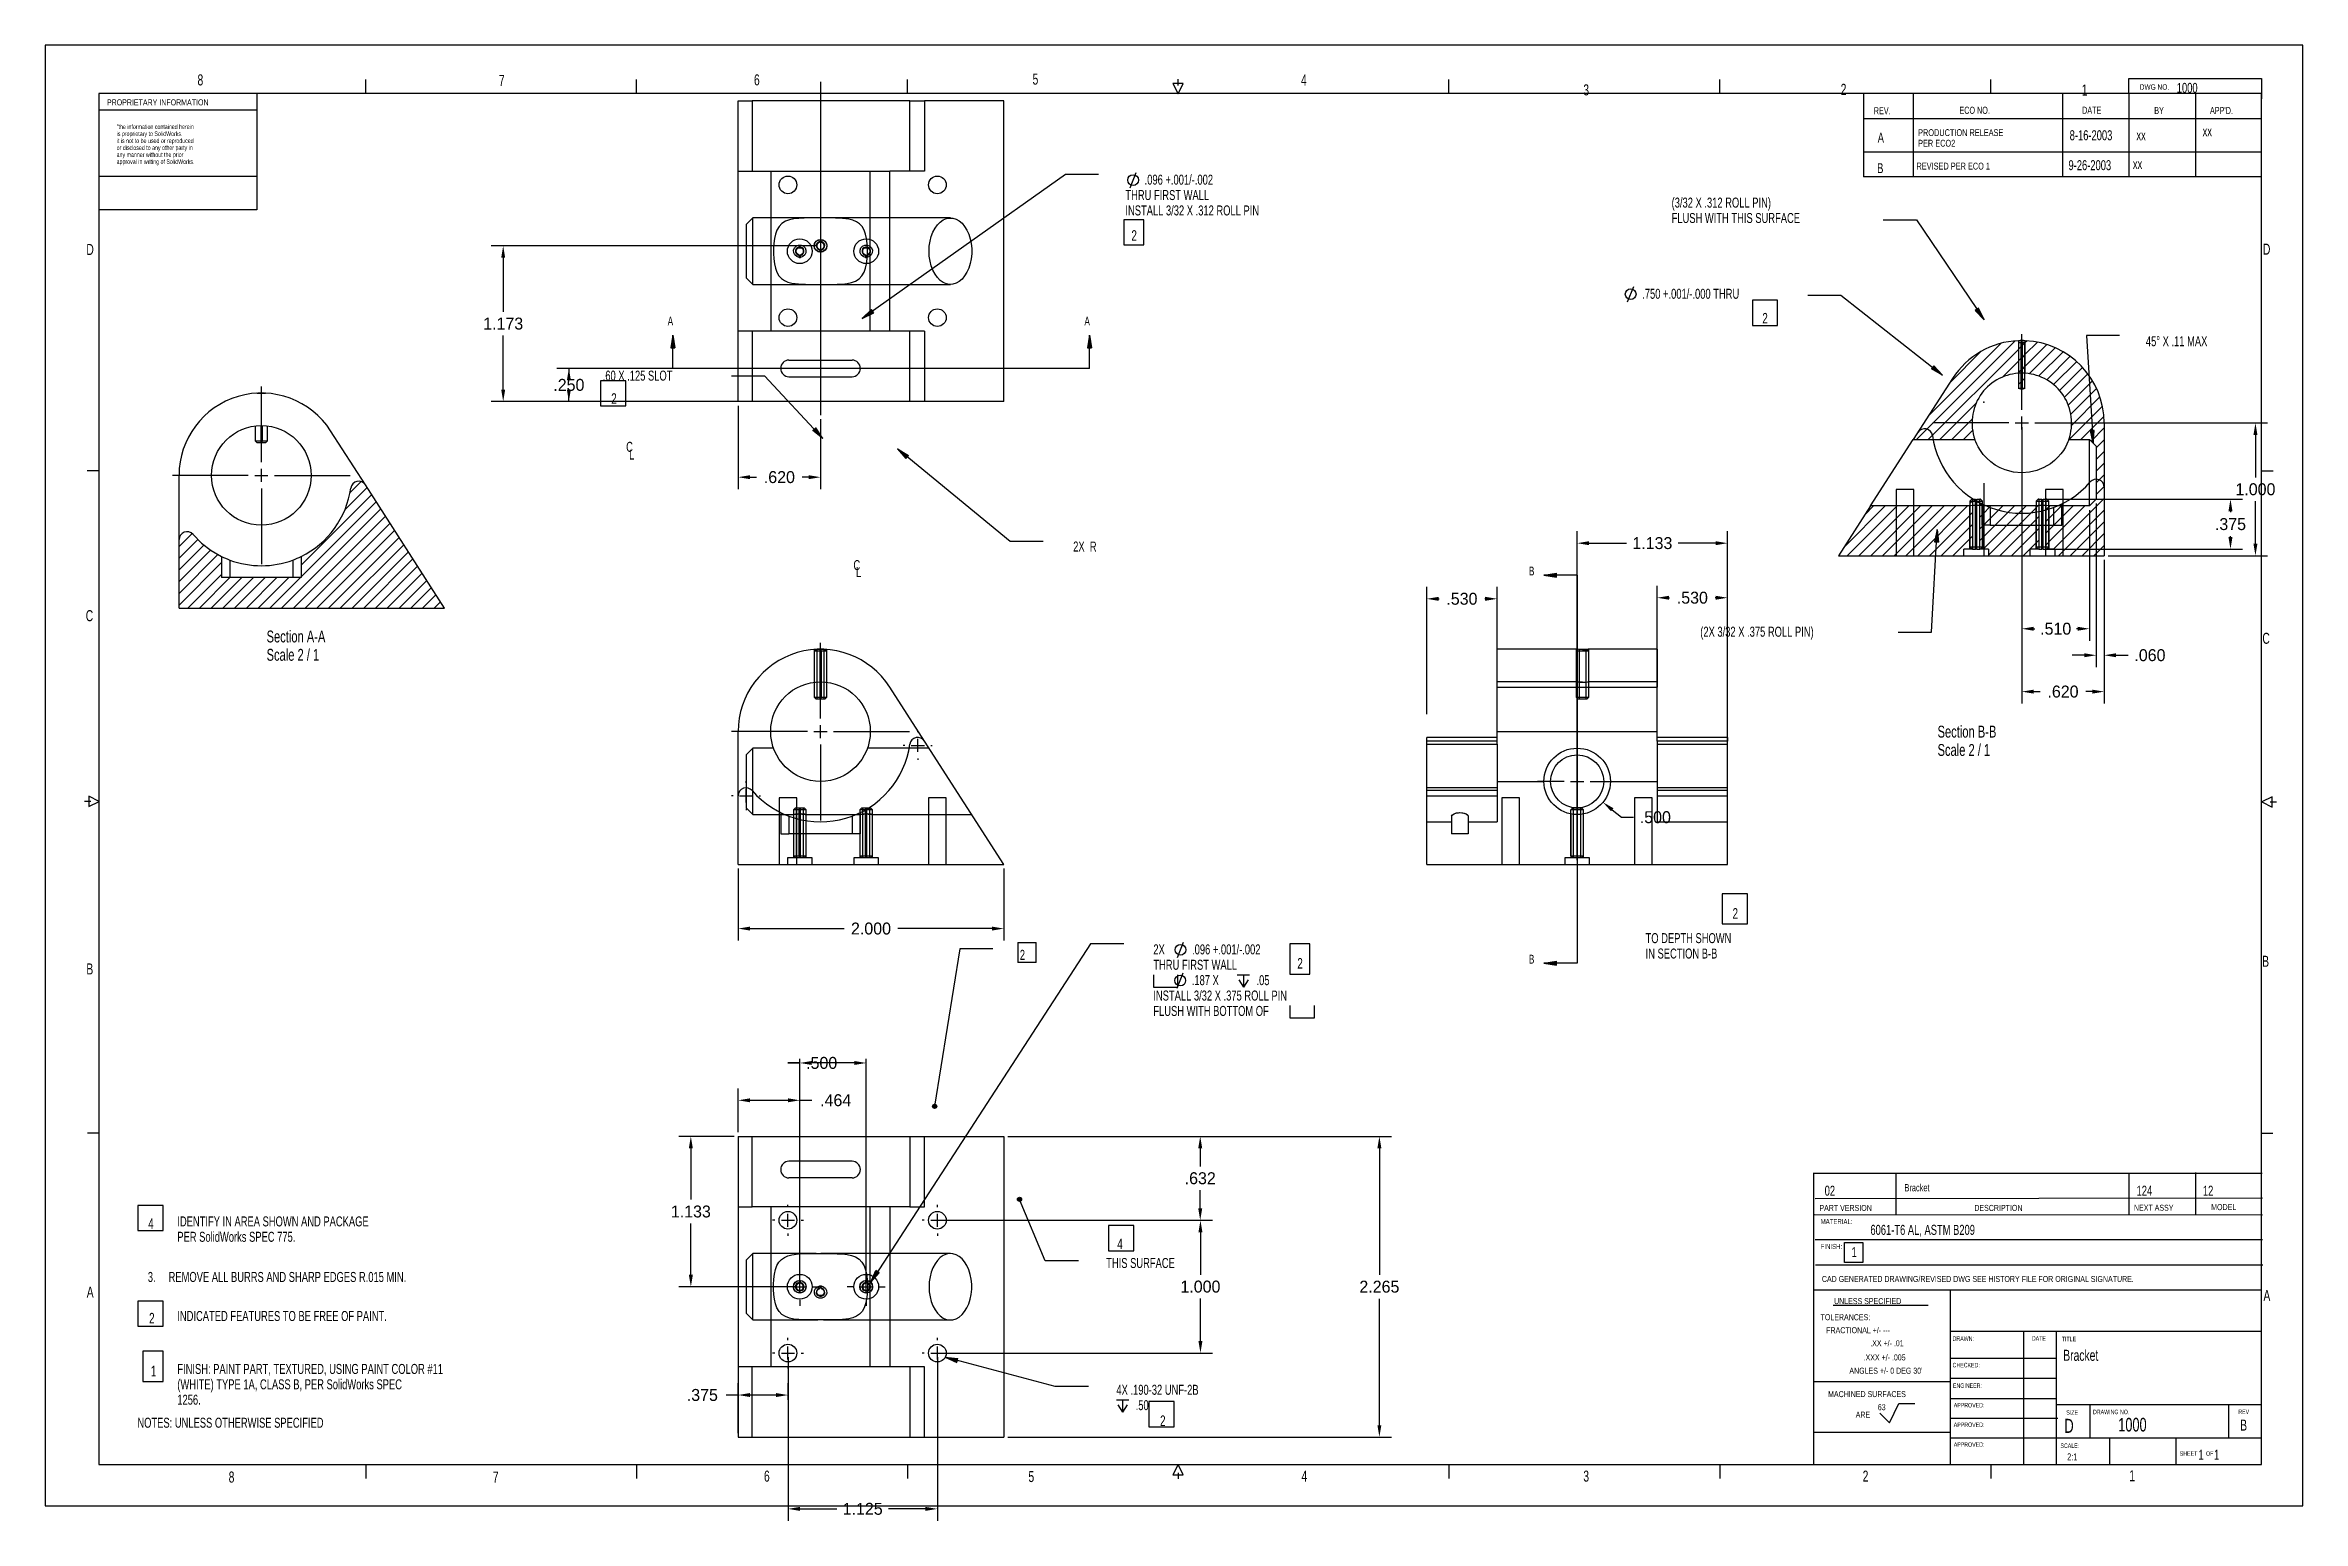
# Model space of a CAD drawing. Extents: x 0 to 34, y -0.2 to 22.
import ezdxf
from ezdxf.lldxf.tags import DXFTag

# ---------------------------------------------------------------- set-up
doc = ezdxf.new("R2010")
doc.units = 0
doc.header["$MEASUREMENT"] = 0
doc.header["$PDSIZE"] = -1
for name, color, linetype in [('dimensions', 3, 'Continuous'), ('geometry', 1, 'Continuous'), ('notes', 5, 'Continuous')]:
    doc.layers.add(name, color=color, linetype=linetype)
tags = doc.linetypes.add('SLDCenterlines', pattern=[0.75, 0.6, -0.05, 0.05, -0.05]).pattern_tags.tags
tags[10:11] = [DXFTag(74, 4), DXFTag(75, 0), DXFTag(340, '0'), DXFTag(46, 1.0), DXFTag(50, 0.0), DXFTag(44, 0.0), DXFTag(45, 0.0)]
tags[8:9] = [DXFTag(74, 4), DXFTag(75, 0), DXFTag(340, '0'), DXFTag(46, 1.0), DXFTag(50, 0.0), DXFTag(44, 0.0), DXFTag(45, 0.0)]
tags[6:7] = [DXFTag(74, 4), DXFTag(75, 0), DXFTag(340, '0'), DXFTag(46, 1.0), DXFTag(50, 0.0), DXFTag(44, 0.0), DXFTag(45, 0.0)]
tags[4:5] = [DXFTag(74, 4), DXFTag(75, 0), DXFTag(340, '0'), DXFTag(46, 1.0), DXFTag(50, 0.0), DXFTag(44, 0.0), DXFTag(45, 0.0)]
tags = doc.linetypes.add('SLDHidden', pattern=[0.075, 0.05, -0.025]).pattern_tags.tags
tags[6:7] = [DXFTag(74, 4), DXFTag(75, 0), DXFTag(340, '0'), DXFTag(46, 1.0), DXFTag(50, 0.0), DXFTag(44, 0.0), DXFTag(45, 0.0)]
tags[4:5] = [DXFTag(74, 4), DXFTag(75, 0), DXFTag(340, '0'), DXFTag(46, 1.0), DXFTag(50, 0.0), DXFTag(44, 0.0), DXFTag(45, 0.0)]
tags = doc.linetypes.add('SLDSection', pattern=[0.075, 0.05, -0.025]).pattern_tags.tags
tags[6:7] = [DXFTag(74, 4), DXFTag(75, 0), DXFTag(340, '0'), DXFTag(46, 1.0), DXFTag(50, 0.0), DXFTag(44, 0.0), DXFTag(45, 0.0)]
tags[4:5] = [DXFTag(74, 4), DXFTag(75, 0), DXFTag(340, '0'), DXFTag(46, 1.0), DXFTag(50, 0.0), DXFTag(44, 0.0), DXFTag(45, 0.0)]
doc.dimstyles.get("Standard").update_dxf_attribs({"dimtxt": 0.18, "dimasz": 0.18, "dimexe": 0.18, "dimexo": 0.0625, "dimgap": 0.09, "dimtad": 0, "dimtih": 1, "dimtoh": 1, "dimdec": 4, "dimzin": 0, "dimdsep": 46, "dimtxsty": 'Standard', "dimcen": 0.09, "dimadec": 0, "dimazin": 0, "dimtfac": 1, "dimtdec": 4, "dimtofl": 0, "dimtmove": 0, "dimatfit": 0, "dimfxl": 0, "dimtolj": 1, "dimtzin": 0, "dimarcsym": 0})

msp = doc.modelspace()

# ---------------------------------------------------------------- texts
at = {"width": 0.7}
for s, height, p in [('8', 0.16614, (2.2945, 21.39365)), ('7', 0.16614, (6.83328, 21.38482)), ('6', 0.16614, (10.67456, 21.39415)), ('5', 0.16614, (14.86996, 21.40517)), ('4', 0.16614, (18.91282, 21.39195)), ('2', 0.16614, (27.03978, 21.2515)), ('1000', 0.150542, (32.1014, 21.28151)), ('PROPRIETARY INFORMATION', 0.0905416, (0.93053, 21.09275)), ('3', 0.16614, (23.16412, 21.2432)), ('1', 0.16614, (30.66992, 21.24113)), ('DWG NO.', 0.084045, (31.54386, 21.3275)), ('"the information contained herein', 0.0678039, (1.07645, 20.73728)), ('REV.', 0.106783, (27.53867, 20.95882)), ('ECO NO.', 0.106783, (28.82808, 20.96588)), ('DATE', 0.106783, (30.67606, 20.96659)), ('BY', 0.106783, (31.76199, 20.96306)), ('xx', 0.150542, (32.49017, 20.62843)), ("APP'D.", 0.106783, (32.60125, 20.96235)), ('or disclosed to any other party in', 0.0678039, (1.07645, 20.42156)), ('is proprietary to SolidWorks.', 0.0678039, (1.07645, 20.63204)), ('it is not to be used or reproduced', 0.0678039, (1.07645, 20.5268)), ('A', 0.15054, (27.5976, 20.53235)), ('PRODUCTION RELEASE', 0.1035346, (28.20574, 20.63069)), ('PER ECO2', 0.103535, (28.20574, 20.47132)), ('8-16-2003', 0.150542, (30.48849, 20.5676)), ('xx', 0.150542, (31.49326, 20.5676)), ('any manner without the prior', 0.0678039, (1.07645, 20.31632)), ('approval in writing of SolidWorks.', 0.0678039, (1.07645, 20.21109)), ('B', 0.15054, (27.58938, 20.07193)), ('REVISED PER ECO 1', 0.1035346, (28.18178, 20.12619)), ('9-26-2003', 0.150542, (30.47062, 20.1168)), ('xx', 0.150542, (31.44, 20.13476)), ('D', 0.16614, (0.62026, 18.83979)), ('D', 0.16614, (33.39875, 18.84394)), ('C', 0.16614, (0.61092, 13.32354)), ('C', 0.16614, (33.39065, 12.98318)), ('B', 0.16614, (0.62026, 8.0034)), ('B', 0.16614, (33.38763, 8.11858)), ('02', 0.150542, (26.79885, 4.67135)), ('Bracket', 0.110031, (27.99956, 4.73668)), ('124', 0.150542, (31.49603, 4.67135)), ('12', 0.150542, (32.49502, 4.67135)), ('PART VERSION', 0.0905416, (26.7195, 4.44154)), ('DESCRIPTION', 0.0905416, (29.05305, 4.44224)), ('NEXT ASSY', 0.090542, (31.45708, 4.44436)), ('MODEL', 0.090542, (32.62005, 4.45354)), ('MATERIAL:', 0.077549, (26.73865, 4.24301)), ('6061-T6 AL, ASTM B209', 0.1505416, (27.48757, 4.08156)), ('FINISH:', 0.077549, (26.73865, 3.8679)), ('1', 0.15054, (27.20387, 3.74567)), ('CAD GENERATED DRAWING/REVISED DWG SEE HISTORY FILE FOR ORIGINAL SIGNATURE.', 0.0905416, (26.75705, 3.37191)), ('A', 0.16614, (0.62649, 3.13569)), ('UNLESS SPECIFIED', 0.0905416, (26.9406, 3.03848)), ('A', 0.16614, (33.40643, 3.08484)), ('TOLERANCES:', 0.0905416, (26.73718, 2.79618)), ('FRACTIONAL +/- ---', 0.0905416, (26.82216, 2.5997)), ('.XX +/- .01', 0.0905416, (27.48495, 2.40452)), ('DRAWN:', 0.067804, (28.72502, 2.48508)), ('DATE', 0.067804, (29.91886, 2.4872)), ('TITLE', 0.067804, (30.36956, 2.47873)), ("ANGLES +/- 0 DEG 30'", 0.0905416, (27.17099, 1.98975)), ('.XXX +/- .005', 0.0905416, (27.38494, 2.19003)), ('CHECKED:', 0.067804, (28.72573, 2.08596)), ('Bracket', 0.166143, (30.39194, 2.18442)), ('MACHINED SURFACES', 0.0905416, (26.8502, 1.63765)), ('ENGINEER:', 0.067804, (28.73068, 1.77654)), ('ARE', 0.090542, (27.26584, 1.32709)), ('63', 0.090542, (27.5994, 1.43984)), ('APPROVED:', 0.067804, (28.74269, 1.48197)), ('SIZE', 0.067804, (30.43764, 1.37254)), ('DRAWING NO.', 0.0678039, (30.84003, 1.38024)), ('REV', 0.067804, (33.02779, 1.38307)), ('APPROVED:', 0.067804, (28.74269, 1.18739)), ('D', 0.21162, (30.40658, 1.0991)), ('1000', 0.205122, (31.22002, 1.11997)), ('B', 0.16614, (33.05623, 1.13227)), ('APPROVED:', 0.067804, (28.74269, 0.88928)), ('SCALE:', 0.067804, (30.34907, 0.87162)), ('2:1', 0.103535, (30.45088, 0.68663)), ('SHEET      OF', 0.0678039, (32.14619, 0.75365)), ('1    1', 0.150542, (32.42739, 0.69319)), ('8', 0.16614, (2.76352, 0.35106)), ('7', 0.16614, (6.74209, 0.35002)), ('6', 0.16614, (10.82516, 0.36455)), ('5', 0.16614, (14.80783, 0.35832)), ('4', 0.16614, (18.91995, 0.36455)), ('3', 0.16614, (23.16412, 0.36455)), ('2', 0.16614, (27.3708, 0.36455)), ('1', 0.16614, (31.38591, 0.36926))]:
    msp.add_text(s, height=height, dxfattribs=at).set_placement(p)
at = {"layer": 'dimensions', "width": 0.7}
for s, height, p in [('(3/32 X .312 ROLL PIN)', 0.1505416, (24.49391, 19.55336)), ('FLUSH WITH THIS SURFACE', 0.1505416, (24.49391, 19.32163)), ('.750 +.001/-.000 THRU', 0.1505416, (24.05136, 18.18016)), ('2', 0.15865, (25.85998, 17.80791)), ('45%%d X .11 MAX', 0.1505416, (31.63629, 17.46593)), ('(2X 3/32 X .375 ROLL PIN)', 0.1505416, (24.92533, 13.09004))]:
    msp.add_text(s, height=height, dxfattribs=at).set_placement(p)
at = {"layer": 'geometry', "width": 0.7}
for s, height, p in [('THRU FIRST WALL', 0.1505416, (16.26818, 19.66705)), ('.096 +.001/-.002', 0.1505416, (16.55768, 19.89877)), ('INSTALL 3/32 X .312 ROLL PIN', 0.1505416, (16.26818, 19.43532)), ('2', 0.15865, (16.35883, 19.05412)), ('A', 0.1326, (9.37513, 17.77866)), ('A', 0.1326, (15.65075, 17.77866)), ('.60 X .125 SLOT', 0.1505416, (8.39679, 16.94741)), ('2', 0.15865, (8.52481, 16.59835)), ('C', 0.15054, (8.74922, 15.87515)), ('L', 0.15054, (8.79409, 15.75796)), ('2X  R', 0.150542, (15.48177, 14.37341)), ('C', 0.15054, (12.1725, 14.0938)), ('L', 0.15054, (12.21078, 13.98898)), ('B', 0.1326, (22.34403, 14.01311)), ('Section A-A', 0.1791364, (3.33471, 13.00405)), ('Scale 2 / 1', 0.1791364, (3.33471, 12.72831)), ('2', 0.15865, (25.41162, 8.84312)), ('B', 0.1326, (22.34403, 8.16702))]:
    msp.add_text(s, height=height, dxfattribs=at).set_placement(p)
at = {"layer": 'notes', "width": 0.7}
for s, height, p in [('Section B-B', 0.1791364, (28.49887, 11.57087)), ('Scale 2 / 1', 0.1791364, (28.49887, 11.29512)), ('TO DEPTH SHOWN', 0.1505416, (24.10191, 8.47524)), ('2', 0.15054, (14.67833, 8.22351)), ('THRU FIRST WALL', 0.1505416, (16.6889, 8.07391)), ('2X ', 0.150542, (16.6889, 8.30563)), ('.096 +.001/-.002', 0.1505416, (17.27196, 8.30563)), ('2', 0.15865, (18.85716, 8.09139)), ('IN SECTION B-B', 0.1505416, (24.10191, 8.24351)), ('.187 X ', 0.150542, (17.2679, 7.84218)), ('.05', 0.150542, (18.24237, 7.84218)), ('FLUSH WITH BOTTOM OF ', 0.1505416, (16.6889, 7.37872)), ('INSTALL 3/32 X .375 ROLL PIN', 0.1505416, (16.6889, 7.61045)), ('4', 0.15865, (1.55224, 4.17207)), ('PER SolidWorks SPEC 775.', 0.1505416, (1.99043, 3.97685)), ('IDENTIFY IN AREA SHOWN AND PACKAGE', 0.1505416, (1.99043, 4.20858)), ('4', 0.15865, (16.14564, 3.8659)), ('3.     REMOVE ALL BURRS AND SHARP EDGES R.015 MIN.', 0.1505416, (1.54604, 3.3721)), ('THIS SURFACE', 0.1505416, (15.9788, 3.58237)), ('2', 0.15865, (1.56531, 2.74744)), ('INDICATED FEATURES TO BE FREE OF PAINT.', 0.1505416, (1.99043, 2.78394)), ('1', 0.15865, (1.59145, 1.95016)), ('FINISH: PAINT PART, TEXTURED, USING PAINT COLOR #11', 0.1505416, (1.99043, 1.98667)), ('(WHITE) TYPE 1A, CLASS B, PER SolidWorks SPEC', 0.1505416, (1.99043, 1.75494)), ('4X .190-32 UNF-2B', 0.1505416, (16.13303, 1.67276)), ('1256.', 0.150542, (1.99043, 1.52322)), ('.50', 0.150542, (16.42253, 1.44104)), ('2', 0.15865, (16.79015, 1.20283)), ('NOTES: UNLESS OTHERWISE SPECIFIED', 0.1505416, (1.3892, 1.17633))]:
    msp.add_text(s, height=height, dxfattribs=at).set_placement(p)

# ---------------------------------------------------------------- blocks, each defined once
blk = doc.blocks.new('*D61')
at = {"color": 0, "linetype": 'ByBlock', "lineweight": -2}
for p, q in [((10.437, 9.599), (10.437, 8.514)), ((14.437, 9.599), (14.437, 8.514)), ((10.617, 8.694), (12.032, 8.694)), ((14.257, 8.694), (12.841, 8.694))]:
    blk.add_line(p, q, dxfattribs=at)
at = {"color": 0, "linetype": 'ByBlock'}
for points in [[(10.437, 8.694), (10.617, 8.724), (10.617, 8.664)], [(14.437, 8.694), (14.257, 8.724), (14.257, 8.664)]]:
    blk.add_solid(points, dxfattribs=at)
at = {"layer": 'DEFPOINTS', "color": 0, "linetype": 'ByBlock'}
for p in [(10.437, 9.662), (14.437, 9.662)]:
    blk.add_point(p, dxfattribs=at)
at = {"color": 0, "linetype": 'ByBlock', "insert": (12.437, 8.694), "char_height": 0.18, "attachment_point": 5}
blk.add_mtext('2.000', dxfattribs=at)
blk = doc.blocks.new('*D27')
at = {"color": 0, "linetype": 'ByBlock', "lineweight": -2}
for p, q in [((10.437, 16.569), (10.437, 15.313)), ((11.677, 16.366), (11.677, 15.313)), ((10.617, 15.493), (10.712, 15.493)), ((11.497, 15.493), (11.401, 15.493))]:
    blk.add_line(p, q, dxfattribs=at)
at = {"color": 0, "linetype": 'ByBlock'}
for points in [[(10.437, 15.493), (10.617, 15.463), (10.617, 15.523)], [(11.677, 15.493), (11.497, 15.463), (11.497, 15.523)]]:
    blk.add_solid(points, dxfattribs=at)
at = {"layer": 'DEFPOINTS', "color": 0, "linetype": 'ByBlock'}
for p in [(10.437, 16.632), (11.677, 16.429)]:
    blk.add_point(p, dxfattribs=at)
at = {"color": 0, "linetype": 'ByBlock', "insert": (11.057, 15.493), "char_height": 0.18, "attachment_point": 5}
blk.add_mtext('.620', dxfattribs=at)
blk = doc.blocks.new('*D26')
at = {"color": 0, "linetype": 'ByBlock', "lineweight": -2}
for p, q in [((10.347, 17.132), (7.707, 17.132)), ((7.887, 17.132), (7.887, 17.062)), ((7.887, 16.632), (7.887, 16.702)), ((10.374, 16.632), (7.707, 16.632))]:
    blk.add_line(p, q, dxfattribs=at)
at = {"color": 0, "linetype": 'ByBlock'}
for points in [[(7.887, 17.132), (7.857, 16.952), (7.917, 16.952)], [(7.887, 16.632), (7.857, 16.812), (7.917, 16.812)]]:
    blk.add_solid(points, dxfattribs=at)
at = {"layer": 'DEFPOINTS', "color": 0, "linetype": 'ByBlock'}
for p in [(10.409, 17.132), (10.437, 16.632)]:
    blk.add_point(p, dxfattribs=at)
at = {"color": 0, "linetype": 'ByBlock', "insert": (7.887, 16.882), "char_height": 0.18, "attachment_point": 5}
blk.add_mtext('.250', dxfattribs=at)
blk = doc.blocks.new('*D25')
at = {"color": 0, "linetype": 'ByBlock', "lineweight": -2}
for p, q in [((11.614, 18.978), (6.718, 18.978)), ((6.898, 18.798), (6.898, 17.985)), ((6.898, 16.812), (6.898, 17.625)), ((10.585, 16.632), (6.718, 16.632))]:
    blk.add_line(p, q, dxfattribs=at)
at = {"color": 0, "linetype": 'ByBlock'}
for points in [[(6.898, 18.978), (6.868, 18.798), (6.928, 18.798)], [(6.898, 16.632), (6.868, 16.812), (6.928, 16.812)]]:
    blk.add_solid(points, dxfattribs=at)
at = {"layer": 'DEFPOINTS', "color": 0, "linetype": 'ByBlock'}
for p in [(11.677, 18.978), (10.647, 16.632)]:
    blk.add_point(p, dxfattribs=at)
at = {"color": 0, "linetype": 'ByBlock', "insert": (6.898, 17.805), "char_height": 0.18, "attachment_point": 5}
blk.add_mtext('1.173', dxfattribs=at)
blk = doc.blocks.new('*D71')
at = {"color": 0, "linetype": 'ByBlock', "lineweight": -2}
for p, q in [((10.437, 1.097), (10.437, 1.849)), ((11.187, 1.597), (11.187, 1.849)), ((10.437, 1.669), (10.257, 1.669)), ((11.007, 1.669), (10.617, 1.669))]:
    blk.add_line(p, q, dxfattribs=at)
at = {"color": 0, "linetype": 'ByBlock'}
for points in [[(10.437, 1.669), (10.617, 1.699), (10.617, 1.639)], [(11.187, 1.669), (11.007, 1.699), (11.007, 1.639)]]:
    blk.add_solid(points, dxfattribs=at)
at = {"layer": 'DEFPOINTS', "color": 0, "linetype": 'ByBlock'}
for p in [(11.187, 1.535), (10.437, 1.035)]:
    blk.add_point(p, dxfattribs=at)
at = {"color": 0, "linetype": 'ByBlock', "insert": (9.897, 1.669), "char_height": 0.18, "attachment_point": 5}
blk.add_mtext('.375', dxfattribs=at)
blk = doc.blocks.new('*D74')
at = {"color": 0, "linetype": 'ByBlock', "lineweight": -2}
for p, q in [((11.365, 6.67), (11.185, 6.67)), ((11.185, 6.67), (11.365, 6.67)), ((11.365, 3.362), (11.365, 6.732)), ((12.185, 6.67), (11.545, 6.67)), ((12.365, 3.362), (12.365, 6.732))]:
    blk.add_line(p, q, dxfattribs=at)
at = {"color": 0, "linetype": 'ByBlock'}
for points in [[(11.365, 6.67), (11.545, 6.7), (11.545, 6.64)], [(12.365, 6.67), (12.185, 6.7), (12.185, 6.64)]]:
    blk.add_solid(points, dxfattribs=at)
at = {"layer": 'DEFPOINTS', "color": 0, "linetype": 'ByBlock'}
for p in [(11.365, 3.3), (12.365, 3.3)]:
    blk.add_point(p, dxfattribs=at)
at = {"color": 0, "linetype": 'ByBlock', "insert": (11.694, 6.67), "char_height": 0.18, "attachment_point": 5}
blk.add_mtext('.500', dxfattribs=at)
blk = doc.blocks.new('*D77')
at = {"color": 0, "linetype": 'ByBlock', "lineweight": -2}
for p, q in [((14.499, 5.565), (20.273, 5.565)), ((20.093, 5.385), (20.093, 3.48)), ((20.093, 1.215), (20.093, 3.12)), ((14.499, 1.035), (20.273, 1.035))]:
    blk.add_line(p, q, dxfattribs=at)
at = {"color": 0, "linetype": 'ByBlock'}
for points in [[(20.093, 5.565), (20.123, 5.385), (20.063, 5.385)], [(20.093, 1.035), (20.123, 1.215), (20.063, 1.215)]]:
    blk.add_solid(points, dxfattribs=at)
at = {"layer": 'DEFPOINTS', "color": 0, "linetype": 'ByBlock'}
for p in [(14.437, 5.565), (14.437, 1.035)]:
    blk.add_point(p, dxfattribs=at)
at = {"color": 0, "linetype": 'ByBlock', "insert": (20.093, 3.3), "char_height": 0.18, "attachment_point": 5}
blk.add_mtext('2.265', dxfattribs=at)
blk = doc.blocks.new('*D73')
at = {"color": 0, "linetype": 'ByBlock', "lineweight": -2}
for p, q in [((10.437, 5.627), (10.437, 6.288)), ((11.365, 3.362), (11.365, 6.288)), ((10.617, 6.108), (11.185, 6.108)), ((11.365, 6.108), (11.545, 6.108))]:
    blk.add_line(p, q, dxfattribs=at)
at = {"color": 0, "linetype": 'ByBlock'}
for points in [[(10.437, 6.108), (10.617, 6.078), (10.617, 6.138)], [(11.365, 6.108), (11.185, 6.078), (11.185, 6.138)]]:
    blk.add_solid(points, dxfattribs=at)
at = {"layer": 'DEFPOINTS', "color": 0, "linetype": 'ByBlock'}
for p in [(10.437, 5.565), (11.365, 3.3)]:
    blk.add_point(p, dxfattribs=at)
at = {"color": 0, "linetype": 'ByBlock', "insert": (11.905, 6.108), "char_height": 0.18, "attachment_point": 5}
blk.add_mtext('.464', dxfattribs=at)
blk = doc.blocks.new('*D72')
at = {"color": 0, "linetype": 'ByBlock', "lineweight": -2}
for p, q in [((10.374, 5.565), (9.544, 5.565)), ((9.724, 5.385), (9.724, 4.612)), ((9.724, 3.48), (9.724, 4.252)), ((11.302, 3.3), (9.544, 3.3))]:
    blk.add_line(p, q, dxfattribs=at)
at = {"color": 0, "linetype": 'ByBlock'}
for points in [[(9.724, 5.565), (9.754, 5.385), (9.694, 5.385)], [(9.724, 3.3), (9.754, 3.48), (9.694, 3.48)]]:
    blk.add_solid(points, dxfattribs=at)
at = {"layer": 'DEFPOINTS', "color": 0, "linetype": 'ByBlock'}
for p in [(10.437, 5.565), (11.365, 3.3)]:
    blk.add_point(p, dxfattribs=at)
at = {"color": 0, "linetype": 'ByBlock', "insert": (9.724, 4.432), "char_height": 0.18, "attachment_point": 5}
blk.add_mtext('1.133', dxfattribs=at)
blk = doc.blocks.new('*D75')
at = {"color": 0, "linetype": 'ByBlock', "lineweight": -2}
for p, q in [((14.499, 5.565), (17.575, 5.565)), ((17.395, 5.385), (17.395, 5.113)), ((17.395, 4.481), (17.395, 4.753)), ((13.499, 4.301), (17.575, 4.301))]:
    blk.add_line(p, q, dxfattribs=at)
at = {"color": 0, "linetype": 'ByBlock'}
for points in [[(17.395, 5.565), (17.365, 5.385), (17.425, 5.385)], [(17.395, 4.301), (17.365, 4.481), (17.425, 4.481)]]:
    blk.add_solid(points, dxfattribs=at)
at = {"layer": 'DEFPOINTS', "color": 0, "linetype": 'ByBlock'}
for p in [(14.437, 5.565), (13.437, 4.301)]:
    blk.add_point(p, dxfattribs=at)
at = {"color": 0, "linetype": 'ByBlock', "insert": (17.395, 4.933), "char_height": 0.18, "attachment_point": 5}
blk.add_mtext('.632', dxfattribs=at)
blk = doc.blocks.new('*D76')
at = {"color": 0, "linetype": 'ByBlock', "lineweight": -2}
for p, q in [((13.499, 4.301), (17.578, 4.301)), ((17.398, 4.121), (17.398, 3.481)), ((17.398, 2.481), (17.398, 3.121)), ((13.499, 2.301), (17.578, 2.301))]:
    blk.add_line(p, q, dxfattribs=at)
at = {"color": 0, "linetype": 'ByBlock'}
for points in [[(17.398, 4.301), (17.368, 4.121), (17.428, 4.121)], [(17.398, 2.301), (17.368, 2.481), (17.428, 2.481)]]:
    blk.add_solid(points, dxfattribs=at)
at = {"layer": 'DEFPOINTS', "color": 0, "linetype": 'ByBlock'}
for p in [(13.437, 4.301), (13.437, 2.301)]:
    blk.add_point(p, dxfattribs=at)
at = {"color": 0, "linetype": 'ByBlock', "insert": (17.398, 3.301), "char_height": 0.18, "attachment_point": 5}
blk.add_mtext('1.000', dxfattribs=at)
blk = doc.blocks.new('*D70')
at = {"color": 0, "linetype": 'ByBlock', "lineweight": -2}
for p, q in [((11.187, 2.238), (11.187, -0.226)), ((13.437, 2.238), (13.437, -0.226)), ((11.367, -0.046), (11.921, -0.046)), ((13.257, -0.046), (12.702, -0.046))]:
    blk.add_line(p, q, dxfattribs=at)
at = {"color": 0, "linetype": 'ByBlock'}
for points in [[(11.187, -0.046), (11.367, -0.076), (11.367, -0.016)], [(13.437, -0.046), (13.257, -0.076), (13.257, -0.016)]]:
    blk.add_solid(points, dxfattribs=at)
at = {"layer": 'DEFPOINTS', "color": 0, "linetype": 'ByBlock'}
for p in [(11.187, 2.301), (13.437, 2.301)]:
    blk.add_point(p, dxfattribs=at)
at = {"color": 0, "linetype": 'ByBlock', "insert": (12.312, -0.046), "char_height": 0.18, "attachment_point": 5}
blk.add_mtext('1.125', dxfattribs=at)
blk = doc.blocks.new('*D60')
at = {"color": 0, "linetype": 'ByBlock', "lineweight": -2}
for p, q in [((20.806, 11.925), (20.806, 13.841)), ((20.986, 13.661), (20.992, 13.661)), ((21.686, 13.661), (21.681, 13.661)), ((21.866, 11.925), (21.866, 13.841))]:
    blk.add_line(p, q, dxfattribs=at)
at = {"color": 0, "linetype": 'ByBlock'}
for points in [[(20.806, 13.661), (20.986, 13.631), (20.986, 13.691)], [(21.866, 13.661), (21.686, 13.631), (21.686, 13.691)]]:
    blk.add_solid(points, dxfattribs=at)
at = {"layer": 'DEFPOINTS', "color": 0, "linetype": 'ByBlock'}
for p in [(20.806, 11.862), (21.866, 11.862)]:
    blk.add_point(p, dxfattribs=at)
at = {"color": 0, "linetype": 'ByBlock', "insert": (21.336, 13.661), "char_height": 0.18, "attachment_point": 5}
blk.add_mtext('.530', dxfattribs=at)
blk = doc.blocks.new('*D58')
at = {"color": 0, "linetype": 'ByBlock', "lineweight": -2}
for p, q in [((24.276, 11.724), (24.276, 13.857)), ((24.456, 13.677), (24.462, 13.677)), ((25.156, 13.677), (25.151, 13.677)), ((25.336, 11.724), (25.336, 13.857))]:
    blk.add_line(p, q, dxfattribs=at)
at = {"color": 0, "linetype": 'ByBlock'}
for points in [[(24.276, 13.677), (24.456, 13.707), (24.456, 13.647)], [(25.336, 13.677), (25.156, 13.707), (25.156, 13.647)]]:
    blk.add_solid(points, dxfattribs=at)
at = {"layer": 'DEFPOINTS', "color": 0, "linetype": 'ByBlock'}
for p in [(24.276, 11.662), (25.336, 11.662)]:
    blk.add_point(p, dxfattribs=at)
at = {"color": 0, "linetype": 'ByBlock', "insert": (24.806, 13.677), "char_height": 0.18, "attachment_point": 5}
blk.add_mtext('.530', dxfattribs=at)
blk = doc.blocks.new('*D57')
at = {"color": 0, "linetype": 'ByBlock', "lineweight": -2}
for p, q in [((22.981, 10.912), (23.161, 10.912)), ((23.071, 11.002), (23.071, 10.822)), ((23.6, 10.484), (23.74, 10.371)), ((23.74, 10.371), (23.92, 10.371))]:
    blk.add_line(p, q, dxfattribs=at)
at = {"color": 0, "linetype": 'ByBlock'}
blk.add_solid([(23.46, 10.597), (23.581, 10.46), (23.619, 10.507)], dxfattribs=at)
at = {"layer": 'DEFPOINTS', "color": 0, "linetype": 'ByBlock'}
for p in [(22.683, 11.226), (23.46, 10.597)]:
    blk.add_point(p, dxfattribs=at)
at = {"color": 0, "linetype": 'ByBlock', "insert": (24.249, 10.371), "char_height": 0.18, "attachment_point": 5}
blk.add_mtext('.500', dxfattribs=at)
blk = doc.blocks.new('*D59')
at = {"color": 0, "linetype": 'ByBlock', "lineweight": -2}
for p, q in [((23.071, 9.724), (23.071, 14.679)), ((25.336, 9.724), (25.336, 14.679)), ((23.251, 14.499), (23.813, 14.499)), ((25.156, 14.499), (24.594, 14.499))]:
    blk.add_line(p, q, dxfattribs=at)
at = {"color": 0, "linetype": 'ByBlock'}
for points in [[(23.071, 14.499), (23.251, 14.529), (23.251, 14.469)], [(25.336, 14.499), (25.156, 14.529), (25.156, 14.469)]]:
    blk.add_solid(points, dxfattribs=at)
at = {"layer": 'DEFPOINTS', "color": 0, "linetype": 'ByBlock'}
for p in [(23.071, 9.662), (25.336, 9.662)]:
    blk.add_point(p, dxfattribs=at)
at = {"color": 0, "linetype": 'ByBlock', "insert": (24.204, 14.499), "char_height": 0.18, "attachment_point": 5}
blk.add_mtext('1.133', dxfattribs=at)
blk = doc.blocks.new('*D52')
at = {"color": 0, "linetype": 'ByBlock', "lineweight": -2}
for p, q in [((31.03, 16.31), (33.466, 16.31)), ((33.286, 16.13), (33.286, 15.49)), ((33.286, 14.49), (33.286, 15.13)), ((31.07, 14.31), (33.466, 14.31))]:
    blk.add_line(p, q, dxfattribs=at)
at = {"color": 0, "linetype": 'ByBlock'}
for points in [[(33.286, 16.31), (33.256, 16.13), (33.316, 16.13)], [(33.286, 14.31), (33.256, 14.49), (33.316, 14.49)]]:
    blk.add_solid(points, dxfattribs=at)
at = {"layer": 'DEFPOINTS', "color": 0, "linetype": 'ByBlock'}
for p in [(30.968, 16.31), (31.008, 14.31)]:
    blk.add_point(p, dxfattribs=at)
at = {"color": 0, "linetype": 'ByBlock', "insert": (33.286, 15.31), "char_height": 0.18, "attachment_point": 5}
blk.add_mtext('1.000', dxfattribs=at)
blk = doc.blocks.new('*D55')
at = {"color": 0, "linetype": 'ByBlock', "lineweight": -2}
for p, q in [((29.768, 14.247), (29.768, 12.083)), ((31.008, 14.247), (31.008, 12.083)), ((29.948, 12.263), (30.043, 12.263)), ((30.828, 12.263), (30.733, 12.263))]:
    blk.add_line(p, q, dxfattribs=at)
at = {"color": 0, "linetype": 'ByBlock'}
for points in [[(29.768, 12.263), (29.948, 12.233), (29.948, 12.293)], [(31.008, 12.263), (30.828, 12.233), (30.828, 12.293)]]:
    blk.add_solid(points, dxfattribs=at)
at = {"layer": 'DEFPOINTS', "color": 0, "linetype": 'ByBlock'}
for p in [(29.768, 14.31), (31.008, 14.31)]:
    blk.add_point(p, dxfattribs=at)
at = {"color": 0, "linetype": 'ByBlock', "insert": (30.388, 12.263), "char_height": 0.18, "attachment_point": 5}
blk.add_mtext('.620', dxfattribs=at)
blk = doc.blocks.new('*D53')
at = {"color": 0, "linetype": 'ByBlock', "lineweight": -2}
for p, q in [((30.142, 15.16), (33.09, 15.16)), ((32.91, 14.98), (32.91, 14.965)), ((30.142, 14.41), (33.09, 14.41)), ((32.91, 14.59), (32.91, 14.605))]:
    blk.add_line(p, q, dxfattribs=at)
at = {"color": 0, "linetype": 'ByBlock'}
for points in [[(32.91, 15.16), (32.88, 14.98), (32.94, 14.98)], [(32.91, 14.41), (32.88, 14.59), (32.94, 14.59)]]:
    blk.add_solid(points, dxfattribs=at)
at = {"layer": 'DEFPOINTS', "color": 0, "linetype": 'ByBlock'}
for p in [(30.08, 15.16), (30.08, 14.41)]:
    blk.add_point(p, dxfattribs=at)
at = {"color": 0, "linetype": 'ByBlock', "insert": (32.91, 14.785), "char_height": 0.18, "attachment_point": 5}
blk.add_mtext('.375', dxfattribs=at)
blk = doc.blocks.new('*D54')
at = {"color": 0, "linetype": 'ByBlock', "lineweight": -2}
for p, q in [((30.888, 15.097), (30.888, 12.631)), ((31.008, 14.247), (31.008, 12.631)), ((30.708, 12.811), (30.528, 12.811)), ((31.188, 12.811), (31.368, 12.811))]:
    blk.add_line(p, q, dxfattribs=at)
at = {"color": 0, "linetype": 'ByBlock'}
for points in [[(30.888, 12.811), (30.708, 12.781), (30.708, 12.841)], [(31.008, 12.811), (31.188, 12.781), (31.188, 12.841)]]:
    blk.add_solid(points, dxfattribs=at)
at = {"layer": 'DEFPOINTS', "color": 0, "linetype": 'ByBlock'}
for p in [(30.888, 15.16), (31.008, 14.31)]:
    blk.add_point(p, dxfattribs=at)
at = {"color": 0, "linetype": 'ByBlock', "insert": (31.697, 12.811), "char_height": 0.18, "attachment_point": 5}
blk.add_mtext('.060', dxfattribs=at)
blk = doc.blocks.new('*D56')
at = {"color": 0, "linetype": 'ByBlock', "lineweight": -2}
for p, q in [((29.768, 16.247), (29.768, 13.03)), ((30.788, 14.997), (30.788, 13.03)), ((29.948, 13.21), (29.963, 13.21)), ((30.608, 13.21), (30.593, 13.21))]:
    blk.add_line(p, q, dxfattribs=at)
at = {"color": 0, "linetype": 'ByBlock'}
for points in [[(29.768, 13.21), (29.948, 13.24), (29.948, 13.18)], [(30.788, 13.21), (30.608, 13.24), (30.608, 13.18)]]:
    blk.add_solid(points, dxfattribs=at)
at = {"layer": 'DEFPOINTS', "color": 0, "linetype": 'ByBlock'}
for p in [(29.768, 16.31), (30.788, 15.06)]:
    blk.add_point(p, dxfattribs=at)
at = {"color": 0, "linetype": 'ByBlock', "insert": (30.278, 13.21), "char_height": 0.18, "attachment_point": 5}
blk.add_mtext('.510', dxfattribs=at)

# ---------------------------------------------------------------- dimensions: what is measured, and where the dimension line sits
at = {"layer": 'dimensions'}
for base, p1, p2, angle, text, picture, middle in [((29.76796, 13.21028), (30.78796, 15.05971), (29.76796, 16.30971), 180, '.510', '*D56', (30.27796, 13.21028)), ((33.28594, 14.30971), (30.96796, 16.30971), (31.00796, 14.30971), 90, '1.000', '*D52', (33.28594, 15.30971)), ((32.9101, 14.40971), (30.07996, 15.15971), (30.07996, 14.40971), 90, '.375', '*D53', (32.9101, 14.78471)), ((23.07126, 14.49861), (25.33626, 9.66166), (23.07126, 9.66166), 180, '1.133', '*D59', (24.20376, 14.49861)), ((24.27626, 13.6772), (25.33626, 11.66166), (24.27626, 11.66166), 180, '.530', '*D58', (24.80626, 13.6772)), ((10.43655, 8.69428), (14.43655, 9.66166), (10.43655, 9.66166), 180, '2.000', '*D61', (12.43655, 8.69428)), ((11.36455, 6.6695), (12.36455, 3.29953), (11.36455, 3.29953), 180, '.500', '*D74', (11.69395, 6.6695)), ((9.72359, 5.56453), (11.36455, 3.29953), (10.43655, 5.56453), 90, '1.133', '*D72', (9.72359, 4.43203)), ((17.39506, 4.30053), (14.43655, 5.56453), (13.43655, 4.30053), 90, '.632', '*D75', (17.39506, 4.93253)), ((20.09252, 5.56453), (14.43655, 1.03453), (14.43655, 5.56453), 90, '2.265', '*D77', (20.09252, 3.29953)), ((17.39826, 2.30053), (13.43655, 4.30053), (13.43655, 2.30053), 90, '1.000', '*D76', (17.39826, 3.30053))]:
    dim = msp.add_linear_dim(base=base, p1=p1, p2=p2, angle=angle, text=text, dimstyle='Standard', dxfattribs=at)
    dim.commit()
    dim.dimension.update_dxf_attribs({"geometry": picture, "text_midpoint": middle})
for base, p1, p2, text, picture, middle in [((31.00796, 12.81125), (30.88796, 15.15971), (31.00796, 14.30971), '.060', '*D54', (31.69736, 12.81125)), ((31.00796, 12.26337), (29.76796, 14.30971), (31.00796, 14.30971), '.620', '*D55', (30.38796, 12.26337)), ((21.86626, 13.6615), (20.80626, 11.8624), (21.86626, 11.8624), '.530', '*D60', (21.33626, 13.6615)), ((11.36455, 6.10843), (10.43655, 5.56453), (11.36455, 3.29953), '.464', '*D73', (11.90455, 6.10843)), ((13.43655, -0.04606), (11.18655, 2.30053), (13.43655, 2.30053), '1.125', '*D70', (12.31155, -0.04606)), ((10.43655, 1.6693), (11.18655, 1.53453), (10.43655, 1.03453), '.375', '*D71', (9.89655, 1.6693))]:
    dim = msp.add_linear_dim(base=base, p1=p1, p2=p2, text=text, dimstyle='Standard', dxfattribs=at)
    dim.commit()
    dim.dimension.update_dxf_attribs({"geometry": picture, "text_midpoint": middle})
dim = msp.add_diameter_dim_2p(p1=(22.68265, 11.22627), p2=(23.45987, 10.59705), text='.500', dimstyle='Standard', dxfattribs=at)
dim.commit()
dim.dimension.update_dxf_attribs({"geometry": '*D57', "text_midpoint": (24.24908, 10.37053)})
at = {"layer": 'geometry'}
for base, p1, p2, text, picture, middle in [((6.89834, 16.63169), (11.67655, 18.97765), (10.64736, 16.63169), '1.173', '*D25', (6.89834, 17.80467)), ((7.88713, 16.63169), (10.40913, 17.13169), (10.43655, 16.63169), '.250', '*D26', (7.88713, 16.88169))]:
    dim = msp.add_linear_dim(base=base, p1=p1, p2=p2, angle=90, text=text, dimstyle='Standard', dxfattribs=at)
    dim.commit()
    dim.dimension.update_dxf_attribs({"geometry": picture, "text_midpoint": middle})
dim = msp.add_linear_dim(base=(11.67655, 15.49327), p1=(10.43655, 16.63169), p2=(11.67655, 16.42859), text='.620', dimstyle='Standard', dxfattribs=at)
dim.commit()
dim.dimension.update_dxf_attribs({"geometry": '*D27', "text_midpoint": (11.05655, 15.49327)})

# ---------------------------------------------------------------- linework, layer by layer
at = {"linetype": 'Continuous'}
for p, q in [((0, 22), (0, 0)), ((34, 22), (0, 22)), ((34, 0), (34, 22)), ((4.82812, 21.27012), (4.82812, 21.48393)), ((8.90625, 21.27012), (8.90625, 21.48393)), ((12.98438, 21.27012), (12.98438, 21.48393)), ((17.13991, 21.42239), (16.98366, 21.42239)), ((16.98366, 21.42239), (17.06178, 21.26614)), ((17.06178, 21.39114), (17.06178, 21.486)), ((17.06178, 21.26614), (17.13991, 21.42239)), ((21.14062, 21.27012), (21.14062, 21.48393)), ((25.21875, 21.27012), (25.21875, 21.48393)), ((29.30173, 21.27012), (29.30173, 21.48393)), ((31.38175, 21.27012), (31.38175, 21.5)), ((31.38175, 21.5), (33.375, 21.5)), ((33.375, 21.5), (33.375, 21.19212)), ((33.375, 21.27012), (0.81, 21.27012)), ((0.81, 21.27012), (0.81, 0.625)), ((3.18958, 21.27012), (3.18958, 20.02012)), ((27.38175, 21.27012), (27.38175, 20.01417)), ((28.13175, 21.27012), (28.13175, 20.01417)), ((30.38175, 21.27012), (30.38175, 20.01417)), ((31.38175, 21.27012), (31.38175, 20.01417)), ((32.38175, 21.27012), (32.38175, 20.01417)), ((33.375, 0.625), (33.375, 21.27012)), ((3.18958, 21.02012), (0.81229, 21.02012)), ((27.38175, 20.89512), (33.37821, 20.89512)), ((27.38175, 20.39395), (33.38, 20.39395)), ((28.13175, 20.39395), (29.08497, 20.39395)), ((3.18958, 20.02012), (0.81229, 20.02012)), ((3.18958, 20.02012), (3.18958, 19.52012)), ((33.375, 20.01417), (27.38175, 20.01417)), ((3.18958, 19.52012), (0.81229, 19.52012)), ((0.81, 15.58975), (0.63071, 15.58975)), ((33.375, 15.58975), (33.55429, 15.58975)), ((0.68822, 10.61074), (0.59336, 10.61074)), ((0.81322, 10.61074), (0.65698, 10.68887)), ((0.65698, 10.68887), (0.65698, 10.53262)), ((0.65698, 10.53262), (0.81322, 10.61074)), ((33.53896, 10.68107), (33.38271, 10.60295)), ((33.38271, 10.60295), (33.53896, 10.52482)), ((33.50771, 10.60295), (33.60258, 10.60295)), ((33.53896, 10.52482), (33.53896, 10.68107)), ((0.81, 5.61325), (0.63694, 5.61325)), ((33.375, 5.61325), (33.54806, 5.61325)), ((26.63769, 0.63076), (26.63769, 5.0162)), ((26.64058, 5.01044), (33.38853, 5.01044)), ((27.87082, 5.01577), (27.87082, 4.39415)), ((31.37915, 5.01577), (31.37915, 4.39415)), ((32.38533, 5.01875), (32.38533, 4.39415)), ((26.65477, 4.63103), (33.39058, 4.64)), ((26.6468, 4.39), (33.39058, 4.38401)), ((26.65477, 4.01), (33.39058, 4.01)), ((26.66273, 3.63), (33.39854, 3.63)), ((33.38205, 3.25), (26.6377, 3.25)), ((28.69205, 0.62), (28.69205, 3.25)), ((26.92791, 3.02487), (28.3584, 3.02487)), ((33.38, 2.625), (28.69205, 2.625)), ((29.79205, 2.625), (29.79205, 0.62)), ((30.29205, 0.62), (30.29205, 2.625)), ((28.69205, 2.225), (30.29477, 2.225)), ((28.69205, 1.87), (26.63148, 1.87)), ((28.69205, 1.925), (30.29477, 1.925)), ((27.62997, 1.3964), (27.77397, 1.2524)), ((27.77397, 1.2524), (27.91797, 1.5404)), ((27.91797, 1.5404), (28.157, 1.5404)), ((28.70538, 1.61896), (30.29205, 1.61896)), ((33.38205, 1.51896), (30.29205, 1.51896)), ((30.79205, 1.51896), (30.79205, 1.01896)), ((32.88205, 1.51896), (32.88205, 1.01896)), ((26.63205, 1.10816), (28.69205, 1.10816)), ((28.70538, 1.31896), (30.3081, 1.31896)), ((33.38205, 1.01896), (28.70538, 1.01896)), ((31.09205, 0.62), (31.09205, 1.01896)), ((32.09205, 0.62), (32.09205, 1.01896)), ((0.81, 0.625), (33.375, 0.625)), ((4.82812, 0.625), (4.82812, 0.41119)), ((8.90625, 0.625), (8.90625, 0.41119)), ((12.98438, 0.625), (12.98438, 0.41119)), ((17.06066, 0.62456), (16.98254, 0.46831)), ((16.98254, 0.46831), (17.13879, 0.46831)), ((17.13879, 0.46831), (17.06066, 0.62456)), ((17.06066, 0.49956), (17.06066, 0.40469)), ((21.14062, 0.625), (21.14062, 0.41119)), ((25.21875, 0.625), (25.21875, 0.41119)), ((29.30173, 0.625), (29.30173, 0.41119)), ((0, 0), (34, 0))]:
    msp.add_line(p, q, dxfattribs=at)
at = {"linetype": 'SLDCenterlines'}
msp.add_line((11.67655, 21.44717), (11.67655, 16.42859), dxfattribs=at)
at = {"linetype": 'Continuous'}
msp.add_lwpolyline([(27.09689, 3.9651), (27.37297, 3.9651), (27.37297, 3.66486), (27.09689, 3.66486)], close=True, dxfattribs=at)
at = {"layer": 'dimensions', "linetype": 'Continuous'}
for p, q in [((27.67981, 19.36964), (28.17981, 19.36964)), ((28.17981, 19.36964), (29.19901, 17.86386)), ((25.71049, 18.15775), (25.71049, 17.77903)), ((26.0892, 18.15775), (25.71049, 18.15775)), ((26.0892, 17.77903), (26.0892, 18.15775)), ((26.54366, 18.23349), (27.04366, 18.23349)), ((27.04366, 18.23349), (28.57521, 17.03124)), ((25.71049, 17.77903), (26.0892, 17.77903)), ((31.23975, 17.62754), (30.73975, 17.62754)), ((30.73975, 17.62754), (30.8418, 16.00587)), ((28.40704, 13.15869), (28.49244, 14.70633)), ((27.90704, 13.15869), (28.40704, 13.15869))]:
    msp.add_line(p, q, dxfattribs=at)
at = {"layer": 'dimensions'}
for p, q in [((23.83133, 18.13379), (23.92398, 18.36539)), ((29.11735, 18.03802, -0.5725), (29.06767, 18.00439, -0.5725)), ((29.09251, 18.0212, -0.5725), (29.09251, 18.0212, -0.5725)), ((29.09251, 18.0212, -0.5725), (29.09251, 18.0212, -0.5725)), ((29.10316, 18.00547, -0.5725), (29.09499, 18.02289, -0.5725)), ((29.11381, 17.98974, -0.5725), (29.09748, 18.02457, -0.5725)), ((29.12446, 17.974, -0.5725), (29.09996, 18.02625, -0.5725)), ((29.13511, 17.95827, -0.5725), (29.10245, 18.02793, -0.5725)), ((29.14576, 17.94253, -0.5725), (29.10493, 18.02961, -0.5725)), ((29.15641, 17.9268, -0.5725), (29.10742, 18.03129, -0.5725)), ((29.16706, 17.91106, -0.5725), (29.1099, 18.03298, -0.5725)), ((29.17771, 17.89533, -0.5725), (29.11239, 18.03466, -0.5725)), ((29.18836, 17.87959, -0.5725), (29.11487, 18.03634, -0.5725)), ((29.19901, 17.86386, -0.5725), (29.11735, 18.03802, -0.5725)), ((29.19901, 17.86386, -0.5725), (29.06767, 18.00439, -0.5725)), ((29.18836, 17.87959, -0.5725), (29.07015, 18.00607, -0.5725)), ((29.17771, 17.89533, -0.5725), (29.07264, 18.00775, -0.5725)), ((29.16706, 17.91106, -0.5725), (29.07512, 18.00943, -0.5725)), ((29.15641, 17.9268, -0.5725), (29.0776, 18.01112, -0.5725)), ((29.14576, 17.94253, -0.5725), (29.08009, 18.0128, -0.5725)), ((29.13511, 17.95827, -0.5725), (29.08257, 18.01448, -0.5725)), ((29.12446, 17.974, -0.5725), (29.08506, 18.01616, -0.5725)), ((29.11381, 17.98974, -0.5725), (29.08754, 18.01784, -0.5725)), ((29.10316, 18.00547, -0.5725), (29.09003, 18.01952, -0.5725)), ((28.44428, 17.17216, -1.1325), (28.40723, 17.12496, -1.1325)), ((28.57521, 17.03124, -1.1325), (28.40723, 17.12496, -1.1325)), ((28.56027, 17.04297, -1.1325), (28.40909, 17.12732, -1.1325)), ((28.54532, 17.0547, -1.1325), (28.41094, 17.12968, -1.1325)), ((28.53037, 17.06644, -1.1325), (28.41279, 17.13204, -1.1325)), ((28.51543, 17.07817, -1.1325), (28.41464, 17.1344, -1.1325)), ((28.50048, 17.0899, -1.1325), (28.4165, 17.13676, -1.1325)), ((28.48554, 17.10163, -1.1325), (28.41835, 17.13912, -1.1325)), ((28.47059, 17.11336, -1.1325), (28.4202, 17.14148, -1.1325)), ((28.45565, 17.12509, -1.1325), (28.42205, 17.14384, -1.1325)), ((28.4407, 17.13683, -1.1325), (28.4239, 17.1462, -1.1325)), ((28.42576, 17.14856, -1.1325), (28.42576, 17.14856, -1.1325)), ((28.42576, 17.14856, -1.1325), (28.42576, 17.14856, -1.1325)), ((28.4407, 17.13683, -1.1325), (28.42761, 17.15092, -1.1325)), ((28.45565, 17.12509, -1.1325), (28.42946, 17.15328, -1.1325)), ((28.47059, 17.11336, -1.1325), (28.43131, 17.15564, -1.1325)), ((28.48554, 17.10163, -1.1325), (28.43317, 17.158, -1.1325)), ((28.50048, 17.0899, -1.1325), (28.43502, 17.16036, -1.1325)), ((28.51543, 17.07817, -1.1325), (28.43687, 17.16272, -1.1325)), ((28.53037, 17.06644, -1.1325), (28.43872, 17.16508, -1.1325)), ((28.54532, 17.0547, -1.1325), (28.44058, 17.16744, -1.1325)), ((28.56027, 17.04297, -1.1325), (28.44243, 17.1698, -1.1325)), ((28.57521, 17.03124, -1.1325), (28.44428, 17.17216, -1.1325)), ((30.8598, 16.19738), (30.79992, 16.19361)), ((30.8418, 16.00587), (30.79992, 16.19361)), ((30.8406, 16.02483), (30.80292, 16.1938)), ((30.83941, 16.0438), (30.80591, 16.19399)), ((30.83822, 16.06276), (30.8089, 16.19418)), ((30.83702, 16.08172), (30.8119, 16.19437)), ((30.83583, 16.10068), (30.81489, 16.19455)), ((30.83464, 16.11965), (30.81789, 16.19474)), ((30.83344, 16.13861), (30.82088, 16.19493)), ((30.83225, 16.15757), (30.82388, 16.19512)), ((30.83106, 16.17653), (30.82687, 16.19531)), ((30.82986, 16.1955), (30.82986, 16.1955)), ((30.82986, 16.1955), (30.82986, 16.1955)), ((30.83106, 16.17653), (30.83286, 16.19569)), ((30.83225, 16.15757), (30.83585, 16.19587)), ((30.83344, 16.13861), (30.83885, 16.19606)), ((30.83464, 16.11965), (30.84184, 16.19625)), ((30.83583, 16.10068), (30.84483, 16.19644)), ((30.83702, 16.08172), (30.84783, 16.19663)), ((30.83822, 16.06276), (30.85082, 16.19682)), ((30.83941, 16.0438), (30.85382, 16.197)), ((30.8406, 16.02483), (30.85681, 16.19719)), ((30.8418, 16.00587), (30.8598, 16.19738))]:
    msp.add_line(p, q, dxfattribs=at)
msp.add_circle((23.87766, 18.24959), 0.08106, dxfattribs=at)
at = {"layer": 'geometry', "linetype": 'Continuous'}
for p, q in [((10.43655, 21.16169), (10.64736, 21.16169)), ((10.43655, 20.10169), (10.43655, 21.16169)), ((10.64736, 21.16169), (10.64736, 20.10169)), ((13.02304, 21.16169), (10.64736, 21.16169)), ((13.02304, 20.10169), (13.02304, 21.16169)), ((13.02304, 21.16169), (13.24279, 21.16169)), ((13.24279, 21.16169), (13.24279, 20.10169)), ((14.43655, 21.16169), (13.24279, 21.16169)), ((14.43655, 16.63169), (14.43655, 21.16169)), ((10.43655, 17.69169), (10.43655, 20.10169)), ((10.43655, 20.10169), (12.71959, 20.10169)), ((12.71959, 17.69169), (12.71959, 20.10169)), ((13.24279, 20.10169), (12.71959, 20.10169)), ((15.36385, 20.05133), (12.30565, 17.88282)), ((15.86385, 20.05133), (15.36385, 20.05133)), ((16.24257, 19.36964), (16.24257, 18.99092)), ((16.54554, 19.36964), (16.24257, 19.36964)), ((16.54554, 18.99092), (16.54554, 19.36964)), ((11.66655, 18.92459), (11.66655, 18.91444)), ((11.66655, 18.91444), (11.66655, 18.88419)), ((11.68655, 18.92459), (11.68655, 18.91444)), ((11.68655, 18.88419), (11.68655, 18.91444)), ((16.24257, 18.99092), (16.54554, 18.99092)), ((12.71959, 17.69169), (10.43655, 17.69169)), ((10.43655, 16.63169), (10.43655, 17.69169)), ((10.64736, 17.69169), (10.64736, 16.63169)), ((13.24279, 17.69169), (12.71959, 17.69169)), ((13.02304, 16.63169), (13.02304, 17.69169)), ((13.24279, 17.69169), (13.24279, 16.63169)), ((9.45088, 17.13169), (9.45088, 17.63169)), ((15.72649, 17.13169), (15.72649, 17.63169)), ((29.66773, 17.54565), (28.18179, 16.05971)), ((29.71638, 17.41752), (28.35857, 16.05971)), ((29.45482, 17.50952), (28.36363, 16.41832)), ((29.15763, 17.38911), (28.68191, 16.91338)), ((29.71638, 17.54863), (29.71638, 17.05793)), ((29.7202, 17.51971), (29.7202, 16.82971)), ((29.75796, 17.4591), (29.7202, 17.42135)), ((29.75796, 16.81729), (29.75796, 17.53213)), ((29.76796, 16.50656), (29.76796, 17.64813)), ((29.77796, 16.81729), (29.77796, 17.53213)), ((29.81572, 17.51686), (29.77796, 17.4791)), ((29.81572, 17.34008), (29.77796, 17.30233)), ((29.81572, 16.82971), (29.81572, 17.51971)), ((29.81954, 17.05793), (29.81954, 17.54863)), ((29.8461, 17.54724), (29.81954, 17.52068)), ((30.00289, 17.52725), (29.81954, 17.34391)), ((30.14379, 17.49138), (29.81954, 17.16713)), ((30.27188, 17.44269), (29.88042, 17.05123)), ((30.38896, 17.383), (30.02151, 17.01555)), ((10.33459, 17.0216), (10.83459, 17.0216)), ((10.83459, 17.0216), (11.71112, 16.07781)), ((11.20155, 17.25669), (12.15155, 17.25669)), ((11.20155, 17.00669), (12.15155, 17.00669)), ((29.71638, 17.24074), (29.47631, 17.00068)), ((29.71638, 17.06397), (29.70987, 17.05745)), ((29.7202, 17.05817), (29.71638, 17.05793)), ((29.75796, 17.28233), (29.7202, 17.24457)), ((29.75796, 17.10555), (29.7202, 17.06779)), ((29.77796, 17.05948), (29.75796, 17.05962)), ((29.81572, 17.1633), (29.77796, 17.12555)), ((30.49613, 17.31339), (30.14233, 16.95959)), ((30.59401, 17.2345), (30.24662, 16.8871)), ((30.68293, 17.14663), (30.33587, 16.79958)), ((30.76288, 17.0498), (30.41017, 16.6971)), ((3.19194, 16.75994), (3.1902, 16.7582)), ((3.19194, 16.75994), (3.24594, 16.75994)), ((3.26594, 16.75994), (3.24594, 16.75994)), ((3.25594, 15.71679), (3.25594, 16.85837)), ((3.26594, 16.75994), (3.31994, 16.75994)), ((3.32168, 16.7582), (3.31994, 16.75994)), ((8.36526, 16.94585), (8.36526, 16.56714)), ((8.74397, 16.94585), (8.36526, 16.94585)), ((8.74397, 16.56714), (8.74397, 16.94585)), ((28.72493, 16.98029), (28.13307, 16.05971)), ((29.75796, 16.92877), (29.7202, 16.89102)), ((29.81572, 16.98653), (29.77796, 16.94877)), ((30.8336, 16.94375), (30.4682, 16.57835)), ((30.8945, 16.82788), (30.50657, 16.43994)), ((30.94455, 16.70115), (30.5171, 16.27369)), ((8.36526, 16.56714), (8.74397, 16.56714)), ((10.64736, 16.63169), (10.43655, 16.63169)), ((13.02304, 16.63169), (10.64736, 16.63169)), ((13.24279, 16.63169), (13.02304, 16.63169)), ((14.43655, 16.63169), (13.24279, 16.63169)), ((29.07699, 16.60135), (28.53534, 16.05971)), ((29.02021, 16.3678), (28.71212, 16.05971)), ((29.76796, 16.21128), (29.76796, 16.40813)), ((30.98205, 16.56187), (30.47989, 16.05971)), ((31.00412, 16.40717), (30.65666, 16.05971)), ((3.16194, 16.26403), (3.16194, 16.03994)), ((3.16194, 16.03994), (3.19194, 16.00994)), ((3.16194, 16.03994), (3.24594, 16.03994)), ((3.24594, 16.00994), (3.19194, 16.00994)), ((3.24594, 16.26987), (3.24594, 16.03994)), ((3.24594, 16.03994), (3.24594, 16.00994)), ((3.26594, 16.00994), (3.24594, 16.00994)), ((3.26594, 16.26987), (3.26594, 16.03994)), ((3.26594, 16.03994), (3.34994, 16.03994)), ((3.26594, 16.00994), (3.26594, 16.03994)), ((3.31994, 16.00994), (3.26594, 16.00994)), ((3.31994, 16.00994), (3.34994, 16.03994)), ((3.34994, 16.03994), (3.34994, 16.26403)), ((4.82217, 15.37673), (4.29897, 16.19052)), ((27.49015, 15.05971), (28.13307, 16.05971)), ((28.13307, 16.05971), (29.06085, 16.05971)), ((29.57111, 16.30971), (28.42954, 16.30971)), ((29.02644, 16.19725), (28.8889, 16.05971)), ((29.66954, 16.30971), (29.86639, 16.30971)), ((29.76796, 16.11286), (29.76796, 14.97128)), ((29.96481, 16.30971), (31.10639, 16.30971)), ((30.47507, 16.05971), (30.78796, 16.05971)), ((30.78796, 15.05971), (30.78796, 16.05971)), ((30.78796, 16.05971), (30.88796, 15.95971)), ((31.00796, 16.23423), (30.8107, 16.03697)), ((31.00796, 16.05745), (30.88796, 15.93745)), ((31.00796, 16.30971), (31.00796, 14.30971)), ((14.53067, 14.52207), (12.83404, 15.91779)), ((30.88796, 15.95971), (30.88796, 15.15971)), ((31.00796, 15.88067), (30.88796, 15.76067)), ((31.00796, 15.7039), (30.88796, 15.5839)), ((3.05909, 15.51994), (1.91751, 15.51994)), ((2.01594, 14.55247), (2.01594, 15.51994)), ((3.15751, 15.51994), (3.35436, 15.51994)), ((3.25594, 15.42152), (3.25594, 15.61837)), ((3.25594, 15.32309), (3.25594, 14.18152)), ((3.45279, 15.51994), (4.59436, 15.51994)), ((4.84776, 15.33694), (4.5139, 15.00308)), ((4.75958, 15.42554), (4.59009, 15.25605)), ((6.01594, 13.51994), (4.82217, 15.37673)), ((31.00796, 15.52712), (30.88796, 15.40712)), ((31.00796, 15.35034), (30.88796, 15.23034)), ((5.05529, 15.01414), (3.56109, 13.51994)), ((4.91693, 15.22934), (3.85594, 14.16834)), ((4.98611, 15.12174), (3.85594, 13.99157)), ((27.49015, 15.05971), (27.00796, 14.30971)), ((27.71212, 15.05971), (27.0905, 14.43809)), ((27.8889, 15.05971), (27.1389, 14.30971)), ((28.06567, 15.05971), (27.31567, 14.30971)), ((27.53534, 15.05971), (27.40878, 14.93314)), ((28.98396, 15.05971), (27.49015, 15.05971)), ((28.24245, 15.05971), (27.49245, 14.30971)), ((28.41923, 15.05971), (27.66923, 14.30971)), ((28.596, 15.05971), (27.846, 14.30971)), ((28.77278, 15.05971), (28.02278, 14.30971)), ((28.94956, 15.05971), (28.19956, 14.30971)), ((28.98596, 15.06009), (28.98396, 15.05971)), ((28.98396, 14.40971), (28.98396, 15.05971)), ((28.98596, 15.12971), (29.01596, 15.15971)), ((29.02596, 15.13611), (28.98596, 15.09611)), ((28.98596, 15.12971), (28.98596, 14.43971)), ((29.02596, 15.15971), (29.01596, 15.15971)), ((29.02596, 15.15971), (29.02596, 14.40971)), ((29.02596, 15.15971), (29.06996, 15.15971)), ((29.06996, 14.40971), (29.06996, 15.15971)), ((29.08996, 14.40971), (29.08996, 15.15971)), ((29.08996, 15.15971), (29.13396, 15.15971)), ((29.13396, 14.40971), (29.13396, 15.15971)), ((29.14396, 15.15971), (29.13396, 15.15971)), ((29.17396, 15.10733), (29.13396, 15.06733)), ((29.14396, 15.15971), (29.17396, 15.12971)), ((29.17396, 14.43971), (29.17396, 15.12971)), ((29.17596, 15.05971), (29.17396, 15.06009)), ((29.65666, 15.05971), (29.17596, 14.579)), ((29.47989, 15.05971), (29.17596, 14.75578)), ((29.30311, 15.05971), (29.17596, 14.93256)), ((29.98396, 15.05971), (29.17596, 15.05971)), ((29.17596, 15.05971), (29.17596, 14.40971)), ((29.83344, 15.05971), (29.18344, 14.40971)), ((29.98396, 15.03345), (29.26696, 14.31645)), ((29.98596, 15.06009), (29.98396, 15.05971)), ((29.98396, 14.40971), (29.98396, 15.05971)), ((29.98596, 15.12971), (30.01596, 15.15971)), ((29.98596, 15.12971), (29.98596, 14.43971)), ((30.02596, 15.07545), (29.98596, 15.03545)), ((30.02596, 15.15971), (30.01596, 15.15971)), ((30.02596, 15.15971), (30.02596, 14.40971)), ((30.02596, 15.15971), (30.06996, 15.15971)), ((30.06996, 14.40971), (30.06996, 15.15971)), ((30.08996, 14.40971), (30.08996, 15.15971)), ((30.08996, 15.15971), (30.13396, 15.15971)), ((30.13396, 14.40971), (30.13396, 15.15971)), ((30.14396, 15.15971), (30.13396, 15.15971)), ((30.17396, 15.04667), (30.13396, 15.00667)), ((30.14396, 15.15971), (30.17396, 15.12971)), ((30.17396, 14.43971), (30.17396, 15.12971)), ((30.17596, 15.05971), (30.17396, 15.06009)), ((30.71732, 15.05971), (30.17596, 14.51834)), ((30.54055, 15.05971), (30.17596, 14.69512)), ((30.36377, 15.05971), (30.17596, 14.8719)), ((30.18699, 15.05971), (30.17596, 15.04867)), ((30.78796, 15.05971), (30.17596, 15.05971)), ((30.17596, 15.05971), (30.17596, 14.40971)), ((31.00796, 15.17357), (30.2441, 14.40971)), ((31.00796, 14.99679), (30.32088, 14.30971)), ((30.88796, 15.15971), (30.78796, 15.05971)), ((2.21176, 14.64548), (2.01594, 14.44967)), ((5.12447, 14.90654), (3.73786, 13.51994)), ((5.19364, 14.79894), (3.91464, 13.51994)), ((5.26282, 14.69134), (4.09142, 13.51994)), ((28.98396, 14.91733), (28.37633, 14.30971)), ((28.98396, 14.74056), (28.55311, 14.30971)), ((29.02596, 14.95933), (28.98596, 14.91933)), ((29.02596, 14.78256), (28.98596, 14.74256)), ((29.17396, 14.93056), (29.13396, 14.89056)), ((29.17396, 14.75378), (29.13396, 14.71378)), ((29.98396, 14.85667), (29.43699, 14.30971)), ((29.98396, 14.6799), (29.61377, 14.30971)), ((30.02596, 14.89867), (29.98596, 14.85867)), ((30.02596, 14.7219), (29.98596, 14.6819)), ((30.17396, 14.8699), (30.13396, 14.8299)), ((30.17396, 14.69312), (30.13396, 14.65312)), ((31.00796, 14.82001), (30.49765, 14.30971)), ((31.00796, 14.64324), (30.67443, 14.30971)), ((2.29781, 14.55476), (2.01594, 14.27289)), ((2.01594, 13.51994), (2.01594, 14.55247)), ((2.39059, 14.47076), (2.01594, 14.09611)), ((2.49163, 14.39503), (2.01594, 13.91934)), ((2.60126, 14.32788), (2.01594, 13.74256)), ((2.65594, 14.29945), (2.65594, 13.97994)), ((3.85594, 14.29945), (3.85594, 13.97994)), ((5.332, 14.58375), (4.2682, 13.51994)), ((5.40118, 14.47615), (4.44497, 13.51994)), ((5.47035, 14.36855), (4.62175, 13.51994)), ((15.03067, 14.52207), (14.53067, 14.52207)), ((27.00796, 14.30971), (28.89296, 14.30971)), ((28.98396, 14.56378), (28.72989, 14.30971)), ((28.89296, 14.30971), (28.89296, 14.40971)), ((28.98396, 14.40971), (28.89296, 14.40971)), ((28.89296, 14.30971), (29.26696, 14.30971)), ((29.01596, 14.40971), (28.98396, 14.40971)), ((29.02596, 14.60578), (28.98596, 14.56578)), ((29.01596, 14.40971), (28.98596, 14.43971)), ((29.02596, 14.429), (29.01131, 14.41436)), ((29.02596, 14.40971), (29.01596, 14.40971)), ((29.02596, 14.40971), (29.06996, 14.40971)), ((29.08996, 14.40971), (29.06996, 14.40971)), ((29.08996, 14.40971), (29.13396, 14.40971)), ((29.17396, 14.577), (29.13396, 14.537)), ((29.14396, 14.40971), (29.13396, 14.40971)), ((29.17396, 14.43971), (29.14396, 14.40971)), ((29.17596, 14.40971), (29.14396, 14.40971)), ((29.26696, 14.40971), (29.17596, 14.40971)), ((29.26696, 14.40971), (29.26696, 14.30971)), ((29.26696, 14.30971), (29.89296, 14.30971)), ((29.98396, 14.50312), (29.79055, 14.30971)), ((29.89296, 14.30971), (29.89296, 14.40971)), ((29.98396, 14.40971), (29.89296, 14.40971)), ((29.89296, 14.30971), (30.26696, 14.30971)), ((30.01596, 14.40971), (29.98396, 14.40971)), ((30.02596, 14.54512), (29.98596, 14.50512)), ((30.01596, 14.40971), (29.98596, 14.43971)), ((30.02596, 14.40971), (30.01596, 14.40971)), ((30.02596, 14.40971), (30.06996, 14.40971)), ((30.08996, 14.40971), (30.06996, 14.40971)), ((30.08996, 14.40971), (30.13396, 14.40971)), ((30.17396, 14.51634), (30.13396, 14.47634)), ((30.14396, 14.40971), (30.13396, 14.40971)), ((30.17396, 14.43971), (30.14396, 14.40971)), ((30.17596, 14.40971), (30.14396, 14.40971)), ((30.26696, 14.40971), (30.17596, 14.40971)), ((30.26696, 14.40971), (30.26696, 14.30971)), ((30.26696, 14.30971), (31.00796, 14.30971)), ((31.00796, 14.46646), (30.85121, 14.30971)), ((2.65594, 14.20578), (2.01594, 13.56578)), ((2.65594, 14.02901), (2.14687, 13.51994)), ((2.78365, 13.97994), (2.32365, 13.51994)), ((2.96043, 13.97994), (2.50043, 13.51994)), ((3.85594, 13.97994), (2.65594, 13.97994)), ((3.1372, 13.97994), (2.6772, 13.51994)), ((2.78094, 14.24559), (2.78094, 13.97994)), ((3.31398, 13.97994), (2.85398, 13.51994)), ((3.49076, 13.97994), (3.03076, 13.51994)), ((3.66753, 13.97994), (3.20753, 13.51994)), ((3.84431, 13.97994), (3.38431, 13.51994)), ((3.73094, 14.24559), (3.73094, 13.97994)), ((5.53953, 14.26095), (4.79853, 13.51994)), ((5.60871, 14.15335), (4.9753, 13.51994)), ((5.67789, 14.04575), (5.15208, 13.51994)), ((23.07126, 14.01762), (22.57126, 14.01762)), ((5.74706, 13.93815), (5.32886, 13.51994)), ((5.81624, 13.83055), (5.50563, 13.51994)), ((5.88542, 13.72295), (5.68241, 13.51994)), ((5.9546, 13.61535), (5.85919, 13.51994)), ((2.01594, 13.51994), (6.01594, 13.51994)), ((11.67655, 11.85851), (11.67655, 13.00008)), ((11.61255, 12.90166), (11.61081, 12.89992)), ((11.61255, 12.90166), (11.66655, 12.90166)), ((11.68655, 12.90166), (11.66655, 12.90166)), ((11.68655, 12.90166), (11.74055, 12.90166)), ((11.7423, 12.89992), (11.74055, 12.90166)), ((23.05632, 12.90166), (21.86626, 12.90166)), ((21.86626, 12.33224), (21.86626, 12.90166)), ((24.27626, 12.90166), (23.247, 12.90166)), ((24.27626, 12.90166), (24.27626, 12.33224)), ((11.58255, 12.40575), (11.58255, 12.18166)), ((11.66655, 12.41159), (11.66655, 12.18166)), ((11.68655, 12.41159), (11.68655, 12.18166)), ((11.77055, 12.18166), (11.77055, 12.40575)), ((13.24279, 11.51845), (12.71959, 12.33224)), ((21.86626, 11.51845), (21.86626, 12.33224)), ((21.86626, 12.33224), (24.27626, 12.33224)), ((24.27626, 11.51845), (24.27626, 12.33224)), ((11.58255, 12.18166), (11.61255, 12.15166)), ((11.58255, 12.18166), (11.66655, 12.18166)), ((11.66655, 12.15166), (11.61255, 12.15166)), ((11.66655, 12.18166), (11.66655, 12.15166)), ((11.68655, 12.15166), (11.66655, 12.15166)), ((11.68655, 12.18166), (11.77055, 12.18166)), ((11.68655, 12.15166), (11.68655, 12.18166)), ((11.74055, 12.15166), (11.68655, 12.15166)), ((11.74055, 12.15166), (11.77055, 12.18166)), ((11.4797, 11.66166), (10.33813, 11.66166)), ((10.43655, 10.69419), (10.43655, 11.66166)), ((11.57813, 11.66166), (11.77498, 11.66166)), ((11.67655, 11.56323), (11.67655, 11.76008)), ((11.8734, 11.66166), (13.01498, 11.66166)), ((13.14185, 11.65041), (13.14185, 11.67198)), ((21.86626, 11.57356), (20.80626, 11.57356)), ((20.80626, 11.51845), (20.80626, 11.57356)), ((25.33626, 11.57356), (24.27626, 11.57356)), ((25.33626, 11.57356), (25.33626, 11.51845)), ((11.67655, 11.46481), (11.67655, 10.32323)), ((12.945, 11.45356), (12.92343, 11.45356)), ((13.04343, 11.45356), (13.24028, 11.45356)), ((13.14185, 11.35513), (13.14185, 11.55198)), ((13.14185, 11.25671), (13.14185, 11.23513)), ((14.43655, 9.66166), (13.24279, 11.51845)), ((13.3387, 11.45356), (13.36028, 11.45356)), ((20.80626, 9.66166), (20.80626, 11.51845)), ((21.86626, 11.51845), (20.80626, 11.51845)), ((23.07126, 11.10851), (23.07126, 11.51008)), ((25.33626, 11.51845), (24.27626, 11.51845)), ((25.33626, 9.66166), (25.33626, 11.51845)), ((10.55655, 10.89104), (10.55655, 10.91261)), ((22.87441, 10.91166), (22.47284, 10.91166)), ((22.97284, 10.91166), (23.16969, 10.91166)), ((23.07126, 10.81323), (23.07126, 11.01008)), ((23.26811, 10.91166), (23.66969, 10.91166)), ((10.3597, 10.69419), (10.33813, 10.69419)), ((10.43655, 9.66166), (10.43655, 10.69419)), ((10.45813, 10.69419), (10.65498, 10.69419)), ((10.55655, 10.59576), (10.55655, 10.79261)), ((10.7534, 10.69419), (10.77498, 10.69419)), ((23.07126, 10.71481), (23.07126, 10.31323)), ((10.55655, 10.49734), (10.55655, 10.47576)), ((22.97779, 10.48166), (23.00805, 10.51166)), ((22.97779, 10.42047), (22.97779, 10.48166)), ((23.16526, 10.48166), (22.97779, 10.48166)), ((23.00805, 10.51166), (23.13526, 10.51166)), ((23.16526, 10.48166), (23.13526, 10.51166)), ((23.16526, 10.42057), (23.16526, 10.48166)), ((10.43655, 9.66166), (14.43655, 9.66166)), ((20.80626, 9.66166), (25.33626, 9.66166)), ((25.25603, 9.22003), (25.25603, 8.76557)), ((25.63474, 9.22003), (25.25603, 9.22003)), ((25.63474, 8.76557), (25.63474, 9.22003)), ((25.25603, 8.76557), (25.63474, 8.76557)), ((23.07126, 8.17153), (22.57126, 8.17153)), ((10.43655, 5.56453), (14.43655, 5.56453)), ((10.43655, 5.56453), (10.43655, 1.03453)), ((14.43655, 5.56453), (14.43655, 1.03453)), ((11.18655, 4.49738), (11.18655, 4.53196)), ((13.43655, 4.49738), (13.43655, 4.53196)), ((10.9897, 4.30053), (10.95513, 4.30053)), ((11.08813, 4.30053), (11.28498, 4.30053)), ((11.18655, 4.20211), (11.18655, 4.39896)), ((11.18655, 4.10368), (11.18655, 4.06911)), ((11.3834, 4.30053), (11.41798, 4.30053)), ((13.2397, 4.30053), (13.20513, 4.30053)), ((13.33813, 4.30053), (13.53498, 4.30053)), ((13.43655, 4.20211), (13.43655, 4.39896)), ((13.43655, 4.10368), (13.43655, 4.06911)), ((13.6334, 4.30053), (13.66798, 4.30053)), ((11.36455, 3.49638), (11.36455, 3.58496)), ((12.36455, 3.49638), (12.36455, 3.58496)), ((11.1677, 3.29953), (11.07913, 3.29953)), ((11.26613, 3.29953), (11.46298, 3.29953)), ((11.35455, 3.393), (11.35455, 3.36275)), ((11.35455, 3.3526), (11.35455, 3.36275)), ((11.36455, 3.20111), (11.36455, 3.39796)), ((11.36455, 3.10268), (11.36455, 3.01411)), ((11.37455, 3.36275), (11.37455, 3.393)), ((11.37455, 3.3526), (11.37455, 3.36275)), ((11.5614, 3.29953), (11.64998, 3.29953)), ((12.1677, 3.29953), (12.07913, 3.29953)), ((12.26613, 3.29953), (12.46298, 3.29953)), ((12.35455, 3.393), (12.35455, 3.36275)), ((12.35455, 3.3526), (12.35455, 3.36275)), ((12.36455, 3.20111), (12.36455, 3.39796)), ((12.36455, 3.10268), (12.36455, 3.01411)), ((12.37455, 3.36275), (12.37455, 3.393)), ((12.37455, 3.3526), (12.37455, 3.36275)), ((12.5614, 3.29953), (12.64998, 3.29953)), ((11.18655, 2.49738), (11.18655, 2.53196)), ((11.18655, 2.20211), (11.18655, 2.39896)), ((13.43655, 2.49738), (13.43655, 2.53196)), ((13.43655, 2.20211), (13.43655, 2.39896)), ((10.9897, 2.30053), (10.95513, 2.30053)), ((11.08813, 2.30053), (11.28498, 2.30053)), ((11.18655, 2.10368), (11.18655, 2.06911)), ((11.3834, 2.30053), (11.41798, 2.30053)), ((13.2397, 2.30053), (13.20513, 2.30053)), ((13.33813, 2.30053), (13.53498, 2.30053)), ((13.43655, 2.10368), (13.43655, 2.06911)), ((13.6334, 2.30053), (13.66798, 2.30053)), ((10.43655, 1.03453), (14.43655, 1.03453))]:
    msp.add_line(p, q, dxfattribs=at)
at = {"layer": 'geometry', "linetype": 'SLDHidden'}
for p, q in [((10.92655, 20.10169), (10.92655, 17.69169)), ((12.42655, 17.69169), (12.42655, 20.10169)), ((10.65655, 19.39669), (10.55655, 19.29669)), ((11.63568, 19.39669), (10.65655, 19.39669)), ((10.65655, 18.39669), (10.65655, 19.39669)), ((13.63291, 19.39669), (11.72076, 19.39669)), ((10.55655, 19.29669), (10.55655, 18.49669)), ((11.35455, 18.84362), (11.35455, 18.83347)), ((11.35455, 18.83347), (11.35455, 18.80322)), ((11.37455, 18.84362), (11.37455, 18.83347)), ((11.37455, 18.80322), (11.37455, 18.83347)), ((12.35455, 18.84362), (12.35455, 18.83347)), ((12.35455, 18.83347), (12.35455, 18.80322)), ((12.37455, 18.84362), (12.37455, 18.83347)), ((12.37455, 18.80322), (12.37455, 18.83347)), ((10.55655, 18.49669), (10.65655, 18.39669)), ((10.65655, 18.39669), (11.67139, 18.39669)), ((11.73673, 18.39669), (13.63291, 18.39669)), ((29.7202, 17.51971), (29.75796, 17.51971)), ((29.77796, 17.51971), (29.81572, 17.51971)), ((29.75796, 16.82971), (29.7202, 16.82971)), ((29.81572, 16.82971), (29.77796, 16.82971)), ((27.87496, 15.30971), (27.87496, 14.30971)), ((28.14096, 15.30971), (27.87496, 15.30971)), ((28.14096, 14.30971), (28.14096, 15.30971)), ((30.12496, 15.30971), (30.12496, 14.30971)), ((30.39096, 15.30971), (30.12496, 15.30971)), ((30.39096, 14.30971), (30.39096, 15.30971)), ((28.98596, 15.12971), (29.06996, 15.12971)), ((29.08996, 15.12971), (29.17396, 15.12971)), ((29.16796, 15.08922), (29.16796, 14.76971)), ((29.29296, 15.03535), (29.29296, 14.76971)), ((29.29296, 15.03535), (29.29296, 14.76971)), ((29.98596, 15.12971), (30.06996, 15.12971)), ((30.08996, 15.12971), (30.17396, 15.12971)), ((30.24296, 15.03535), (30.24296, 14.76971)), ((30.24296, 15.03535), (30.24296, 14.76971)), ((30.36796, 14.76971), (30.36796, 15.08866)), ((29.29296, 14.76971), (29.16796, 14.76971)), ((29.29296, 14.76971), (30.24296, 14.76971)), ((30.24296, 14.76971), (30.36796, 14.76971)), ((29.06996, 14.43971), (28.98596, 14.43971)), ((29.17396, 14.43971), (29.08996, 14.43971)), ((30.06996, 14.43971), (29.98596, 14.43971)), ((30.17396, 14.43971), (30.08996, 14.43971)), ((11.58055, 12.89794), (11.58055, 12.40549)), ((11.61081, 12.89992), (11.58255, 12.87166)), ((11.66655, 12.87166), (11.58255, 12.87166)), ((11.58255, 12.87166), (11.58255, 12.40575)), ((11.62255, 12.90166), (11.62255, 12.15166)), ((11.66655, 12.90166), (11.66655, 12.87166)), ((11.66655, 12.87166), (11.68655, 12.87166)), ((11.66655, 12.87166), (11.66655, 12.41159)), ((11.68655, 12.87166), (11.68655, 12.90166)), ((11.77055, 12.87166), (11.68655, 12.87166)), ((11.68655, 12.87166), (11.68655, 12.41159)), ((11.73055, 12.15166), (11.73055, 12.90166)), ((11.77055, 12.87166), (11.7423, 12.89992)), ((11.77055, 12.40575), (11.77055, 12.87166)), ((11.77255, 12.40564), (11.77255, 12.89803)), ((23.05623, 12.90166), (23.05623, 12.41151)), ((23.05876, 12.87166), (23.08901, 12.90166)), ((23.24623, 12.87166), (23.05876, 12.87166)), ((23.05876, 12.87166), (23.05876, 12.18166)), ((23.09916, 12.90166), (23.09916, 12.15166)), ((23.09916, 12.90166), (23.09916, 12.15166)), ((23.20623, 12.15166), (23.20623, 12.90166)), ((23.24623, 12.87166), (23.21623, 12.90166)), ((23.24623, 12.18166), (23.24623, 12.87166)), ((23.24823, 12.41166), (23.24823, 12.90166)), ((23.05743, 12.41166), (21.86626, 12.41166)), ((24.27626, 12.41166), (23.24819, 12.41166)), ((11.68655, 12.18166), (11.66655, 12.18166)), ((23.05876, 12.18166), (23.24623, 12.18166)), ((23.08901, 12.15166), (23.05876, 12.18166)), ((23.21623, 12.15166), (23.08901, 12.15166)), ((23.21623, 12.15166), (23.24623, 12.18166)), ((21.86626, 11.66166), (24.27626, 11.66166)), ((10.65655, 11.41166), (10.55655, 11.31166)), ((10.55655, 11.31166), (10.55655, 10.91166)), ((10.65655, 10.91166), (10.65655, 11.41166)), ((10.96998, 11.41166), (10.65655, 11.41166)), ((13.31145, 11.41166), (12.38312, 11.41166)), ((20.80626, 11.47043), (21.86626, 11.47043)), ((21.86626, 11.47043), (21.86626, 11.51845)), ((21.86626, 11.47043), (21.86626, 10.30166)), ((24.27626, 11.51845), (24.27626, 11.47043)), ((24.27626, 11.47043), (24.27626, 10.30166)), ((24.27626, 11.47043), (25.33626, 11.47043)), ((10.55655, 10.91166), (10.55655, 10.51166)), ((10.65655, 10.41166), (10.65655, 10.91166)), ((21.86626, 10.91166), (22.57126, 10.91166)), ((23.57126, 10.91166), (24.27626, 10.91166)), ((11.05355, 10.66166), (11.05355, 9.66166)), ((11.31955, 10.66166), (11.05355, 10.66166)), ((11.05355, 10.66166), (11.05355, 9.66166)), ((11.31955, 9.66166), (11.31955, 10.66166)), ((11.31955, 9.66166), (11.31955, 10.66166)), ((13.30355, 10.66166), (13.30355, 9.66166)), ((13.56955, 10.66166), (13.30355, 10.66166)), ((13.30355, 10.66166), (13.30355, 9.66166)), ((13.56955, 9.66166), (13.56955, 10.66166)), ((13.56955, 9.66166), (13.56955, 10.66166)), ((21.86626, 10.81419), (20.80626, 10.81419)), ((21.86626, 10.77263), (20.80626, 10.77263)), ((20.80626, 10.69419), (21.86626, 10.69419)), ((21.93726, 10.66166), (21.93726, 9.66166)), ((22.07026, 10.66166), (21.93726, 10.66166)), ((21.93726, 10.66166), (21.93726, 9.66166)), ((22.20326, 10.66166), (22.07026, 10.66166)), ((22.20326, 9.66166), (22.20326, 10.66166)), ((22.20326, 9.66166), (22.20326, 10.66166)), ((23.93726, 10.66166), (23.93726, 9.66166)), ((24.07026, 10.66166), (23.93726, 10.66166)), ((23.93726, 10.66166), (23.93726, 9.66166)), ((24.20326, 10.66166), (24.07026, 10.66166)), ((24.20326, 9.66166), (24.20326, 10.66166)), ((24.20326, 9.66166), (24.20326, 10.66166)), ((25.33626, 10.81419), (24.27626, 10.81419)), ((25.33626, 10.77263), (24.27626, 10.77263)), ((24.27626, 10.69419), (25.33626, 10.69419)), ((10.55655, 10.51166), (10.65655, 10.41166)), ((10.65655, 10.41166), (11.2698, 10.41166)), ((11.07655, 10.44061), (11.07655, 10.12166)), ((11.20155, 10.38731), (11.20155, 10.12166)), ((11.20155, 10.38731), (11.20155, 10.12166)), ((11.26855, 10.4119), (11.26855, 9.76166)), ((11.30055, 10.51166), (11.27055, 10.48166)), ((11.27055, 10.48166), (11.27055, 9.79166)), ((11.35455, 10.48166), (11.27055, 10.48166)), ((11.30055, 10.51166), (11.35455, 10.51166)), ((11.31055, 10.51166), (11.31055, 9.76166)), ((11.35455, 10.51166), (11.35455, 10.48166)), ((11.35455, 10.51166), (11.37455, 10.51166)), ((11.35455, 10.48166), (11.37455, 10.48166)), ((11.35455, 9.79166), (11.35455, 10.48166)), ((11.37455, 10.51166), (11.42855, 10.51166)), ((11.37455, 10.48166), (11.37455, 10.51166)), ((11.45855, 10.48166), (11.37455, 10.48166)), ((11.37455, 9.79166), (11.37455, 10.48166)), ((11.41855, 9.76166), (11.41855, 10.51166)), ((11.45855, 10.48166), (11.42855, 10.51166)), ((11.45855, 9.79166), (11.45855, 10.48166)), ((11.46055, 10.41166), (12.2698, 10.41166)), ((11.46055, 9.76166), (11.46055, 10.41166)), ((12.15155, 10.38731), (12.15155, 10.12166)), ((12.15155, 10.38731), (12.15155, 10.12166)), ((12.26855, 10.4119), (12.26855, 9.76166)), ((12.30055, 10.51166), (12.27055, 10.48166)), ((12.35455, 10.48166), (12.27055, 10.48166)), ((12.27055, 10.48166), (12.27055, 9.79166)), ((12.27655, 10.12166), (12.27655, 10.44117)), ((12.30055, 10.51166), (12.35455, 10.51166)), ((12.31055, 10.51166), (12.31055, 9.76166)), ((12.35455, 10.51166), (12.35455, 10.48166)), ((12.35455, 10.51166), (12.37455, 10.51166)), ((12.35455, 10.48166), (12.37455, 10.48166)), ((12.35455, 9.79166), (12.35455, 10.48166)), ((12.37455, 10.48166), (12.37455, 10.51166)), ((12.37455, 10.51166), (12.42855, 10.51166)), ((12.45855, 10.48166), (12.37455, 10.48166)), ((12.37455, 9.79166), (12.37455, 10.48166)), ((12.41855, 9.76166), (12.41855, 10.51166)), ((12.45855, 10.48166), (12.42855, 10.51166)), ((12.45855, 9.79166), (12.45855, 10.48166)), ((12.46055, 10.41166), (13.95437, 10.41166)), ((12.46055, 9.76166), (12.46055, 10.41166)), ((20.80626, 10.30166), (21.18126, 10.30166)), ((21.18126, 10.38731), (21.18126, 10.12166)), ((21.43126, 10.38731), (21.43126, 10.12166)), ((21.43126, 10.30166), (21.86626, 10.30166)), ((22.97526, 10.42091), (22.97526, 9.76166)), ((22.97526, 10.42091), (22.97526, 9.76166)), ((22.97779, 9.79166), (22.97779, 10.42047)), ((23.0182, 9.76166), (23.0182, 10.51166)), ((23.12526, 9.76166), (23.12526, 10.51166)), ((23.12526, 9.76166), (23.12526, 10.51166)), ((23.16526, 9.79166), (23.16526, 10.42057)), ((23.16726, 9.76166), (23.16726, 10.42073)), ((23.16726, 9.76166), (23.16726, 10.42073)), ((24.27626, 10.30166), (25.33626, 10.30166)), ((11.07655, 10.12166), (11.20155, 10.12166)), ((12.15155, 10.12166), (11.20155, 10.12166)), ((12.27655, 10.12166), (12.15155, 10.12166)), ((21.43126, 10.12166), (21.18126, 10.12166)), ((11.17755, 9.76166), (11.17755, 9.66166)), ((11.55155, 9.76166), (11.17755, 9.76166)), ((11.27055, 9.79166), (11.30055, 9.76166)), ((11.27055, 9.79166), (11.35455, 9.79166)), ((11.37455, 9.79166), (11.35455, 9.79166)), ((11.35455, 9.79166), (11.35455, 9.76166)), ((11.37455, 9.76166), (11.37455, 9.79166)), ((11.37455, 9.79166), (11.45855, 9.79166)), ((11.42855, 9.76166), (11.45855, 9.79166)), ((11.55155, 9.66166), (11.55155, 9.76166)), ((12.17755, 9.76166), (12.17755, 9.66166)), ((12.55155, 9.76166), (12.17755, 9.76166)), ((12.27055, 9.79166), (12.35455, 9.79166)), ((12.27055, 9.79166), (12.30055, 9.76166)), ((12.37455, 9.79166), (12.35455, 9.79166)), ((12.35455, 9.79166), (12.35455, 9.76166)), ((12.37455, 9.79166), (12.45855, 9.79166)), ((12.37455, 9.76166), (12.37455, 9.79166)), ((12.42855, 9.76166), (12.45855, 9.79166)), ((12.55155, 9.66166), (12.55155, 9.76166)), ((22.88426, 9.76166), (22.88426, 9.66166)), ((23.07126, 9.76166), (22.88426, 9.76166)), ((22.88426, 9.76166), (22.88426, 9.66166)), ((22.97779, 9.79166), (23.16526, 9.79166)), ((23.00805, 9.76166), (22.97779, 9.79166)), ((23.25826, 9.76166), (23.07126, 9.76166)), ((23.13526, 9.76166), (23.16526, 9.79166)), ((23.25826, 9.66166), (23.25826, 9.76166)), ((23.25826, 9.66166), (23.25826, 9.76166)), ((10.64736, 4.50453), (10.64736, 5.56453)), ((13.02304, 5.56453), (13.02304, 4.50453)), ((13.24279, 4.50453), (13.24279, 5.56453)), ((12.15155, 5.18953), (11.20155, 5.18953)), ((12.15155, 4.93953), (11.20155, 4.93953)), ((10.43655, 4.50453), (10.64736, 4.50453)), ((13.02304, 4.50453), (10.64736, 4.50453)), ((10.92655, 4.50453), (10.92655, 2.09453)), ((12.42655, 2.09453), (12.42655, 4.50453)), ((12.71959, 4.50453), (12.71959, 2.09453)), ((13.02304, 4.50453), (13.24279, 4.50453)), ((10.65655, 3.79953), (10.55655, 3.69953)), ((11.61008, 3.79953), (10.65655, 3.79953)), ((10.65655, 2.79953), (10.65655, 3.79953)), ((13.63291, 3.79953), (11.68171, 3.79953)), ((10.55655, 3.69953), (10.55655, 2.89953)), ((11.66651, 3.31279), (11.68645, 3.31392)), ((11.66655, 3.31203), (11.66655, 3.28178)), ((11.66655, 3.27163), (11.66655, 3.28178)), ((11.68655, 3.28178), (11.68655, 3.31203)), ((11.68655, 3.27163), (11.68655, 3.28178)), ((10.55655, 2.89953), (10.65655, 2.79953)), ((10.65655, 2.79953), (11.63568, 2.79953)), ((11.72076, 2.79953), (13.63291, 2.79953)), ((10.64736, 2.09453), (10.43655, 2.09453)), ((13.02304, 2.09453), (10.64736, 2.09453)), ((10.64736, 1.03453), (10.64736, 2.09453)), ((13.24279, 2.09453), (13.02304, 2.09453)), ((13.02304, 2.09453), (13.02304, 1.03453)), ((13.24279, 1.03453), (13.24279, 2.09453))]:
    msp.add_line(p, q, dxfattribs=at)
at = {"layer": 'geometry'}
for p, q in [((16.33766, 19.85241), (16.4303, 20.08401)), ((12.30565, 17.88282, 1.338), (12.44329, 18.01719, 1.338)), ((12.30565, 17.88282, 1.338), (12.478, 17.96825, 1.338)), ((12.32115, 17.89381, 1.338), (12.44503, 18.01475, 1.338)), ((12.32115, 17.89381, 1.338), (12.47626, 17.9707, 1.338)), ((12.33665, 17.9048, 1.338), (12.44676, 18.0123, 1.338)), ((12.33665, 17.9048, 1.338), (12.47453, 17.97314, 1.338)), ((12.35215, 17.91579, 1.338), (12.4485, 18.00985, 1.338)), ((12.35215, 17.91579, 1.338), (12.47279, 17.97559, 1.338)), ((12.36765, 17.92678, 1.338), (12.45023, 18.0074, 1.338)), ((12.36765, 17.92678, 1.338), (12.47105, 17.97804, 1.338)), ((12.38315, 17.93777, 1.338), (12.45197, 18.00496, 1.338)), ((12.38315, 17.93777, 1.338), (12.46932, 17.98048, 1.338)), ((12.39865, 17.94876, 1.338), (12.4537, 18.00251, 1.338)), ((12.39865, 17.94876, 1.338), (12.46758, 17.98293, 1.338)), ((12.41415, 17.95975, 1.338), (12.45544, 18.00006, 1.338)), ((12.41415, 17.95975, 1.338), (12.46585, 17.98538, 1.338)), ((12.42965, 17.97074, 1.338), (12.45717, 17.99761, 1.338)), ((12.42965, 17.97074, 1.338), (12.46411, 17.98783, 1.338)), ((12.478, 17.96825, 1.338), (12.44329, 18.01719, 1.338)), ((12.44514, 17.98173, 1.338), (12.45891, 17.99517, 1.338)), ((12.44514, 17.98173, 1.338), (12.46238, 17.99027, 1.338)), ((12.46064, 17.99272, 1.338), (12.46064, 17.99272, 1.338)), ((12.46064, 17.99272, 1.338), (12.46064, 17.99272, 1.338)), ((9.45088, 17.63169), (9.42088, 17.44169)), ((9.42088, 17.44169), (9.48088, 17.44169)), ((9.45088, 17.61269), (9.42388, 17.44169)), ((9.45088, 17.59369), (9.42688, 17.44169)), ((9.45088, 17.57469), (9.42988, 17.44169)), ((9.45088, 17.55569), (9.43288, 17.44169)), ((9.45088, 17.53669), (9.43588, 17.44169)), ((9.45088, 17.51769), (9.43888, 17.44169)), ((9.45088, 17.49869), (9.44188, 17.44169)), ((9.45088, 17.47969), (9.44488, 17.44169)), ((9.45088, 17.46069), (9.44788, 17.44169)), ((9.45088, 17.63169), (9.48088, 17.44169)), ((9.45088, 17.61269), (9.47788, 17.44169)), ((9.45088, 17.59369), (9.47488, 17.44169)), ((9.45088, 17.57469), (9.47188, 17.44169)), ((9.45088, 17.55569), (9.46888, 17.44169)), ((9.45088, 17.53669), (9.46588, 17.44169)), ((9.45088, 17.51769), (9.46288, 17.44169)), ((9.45088, 17.49869), (9.45988, 17.44169)), ((9.45088, 17.47969), (9.45688, 17.44169)), ((9.45088, 17.46069), (9.45388, 17.44169)), ((9.45088, 17.44169), (9.45088, 17.44169)), ((9.45088, 17.44169), (9.45088, 17.44169)), ((15.72649, 17.63169), (15.69649, 17.44169)), ((15.69649, 17.44169), (15.75649, 17.44169)), ((15.72649, 17.61269), (15.69949, 17.44169)), ((15.72649, 17.59369), (15.70249, 17.44169)), ((15.72649, 17.57469), (15.70549, 17.44169)), ((15.72649, 17.55569), (15.70849, 17.44169)), ((15.72649, 17.53669), (15.71149, 17.44169)), ((15.72649, 17.51769), (15.71449, 17.44169)), ((15.72649, 17.49869), (15.71749, 17.44169)), ((15.72649, 17.47969), (15.72049, 17.44169)), ((15.72649, 17.46069), (15.72349, 17.44169)), ((15.72649, 17.63169), (15.75649, 17.44169)), ((15.72649, 17.61269), (15.75349, 17.44169)), ((15.72649, 17.59369), (15.75049, 17.44169)), ((15.72649, 17.57469), (15.74749, 17.44169)), ((15.72649, 17.55569), (15.74449, 17.44169)), ((15.72649, 17.53669), (15.74149, 17.44169)), ((15.72649, 17.51769), (15.73849, 17.44169)), ((15.72649, 17.49869), (15.73549, 17.44169)), ((15.72649, 17.47969), (15.73249, 17.44169)), ((15.72649, 17.46069), (15.72949, 17.44169)), ((15.72649, 17.44169), (15.72649, 17.44169)), ((15.72649, 17.44169), (15.72649, 17.44169)), ((11.6038, 16.23745, -0.53711), (11.55984, 16.19662, -0.53711)), ((11.71112, 16.07781, -0.53711), (11.55984, 16.19662, -0.53711)), ((11.69819, 16.09173, -0.53711), (11.56203, 16.19866, -0.53711)), ((11.68526, 16.10566, -0.53711), (11.56423, 16.2007, -0.53711)), ((11.67233, 16.11958, -0.53711), (11.56643, 16.20274, -0.53711)), ((11.6594, 16.1335, -0.53711), (11.56863, 16.20478, -0.53711)), ((11.64647, 16.14742, -0.53711), (11.57083, 16.20682, -0.53711)), ((11.63354, 16.16134, -0.53711), (11.57302, 16.20886, -0.53711)), ((11.62061, 16.17527, -0.53711), (11.57522, 16.21091, -0.53711)), ((11.60768, 16.18919, -0.53711), (11.57742, 16.21295, -0.53711)), ((11.59475, 16.20311, -0.53711), (11.57962, 16.21499, -0.53711)), ((11.58182, 16.21703, -0.53711), (11.58182, 16.21703, -0.53711)), ((11.58182, 16.21703, -0.53711), (11.58182, 16.21703, -0.53711)), ((11.59475, 16.20311, -0.53711), (11.58402, 16.21907, -0.53711)), ((11.60768, 16.18919, -0.53711), (11.58621, 16.22111, -0.53711)), ((11.62061, 16.17527, -0.53711), (11.58841, 16.22316, -0.53711)), ((11.63354, 16.16134, -0.53711), (11.59061, 16.2252, -0.53711)), ((11.64647, 16.14742, -0.53711), (11.59281, 16.22724, -0.53711)), ((11.6594, 16.1335, -0.53711), (11.59501, 16.22928, -0.53711)), ((11.67233, 16.11958, -0.53711), (11.59721, 16.23132, -0.53711)), ((11.68526, 16.10566, -0.53711), (11.5994, 16.23336, -0.53711)), ((11.69819, 16.09173, -0.53711), (11.6016, 16.23541, -0.53711)), ((11.71112, 16.07781, -0.53711), (11.6038, 16.23745, -0.53711)), ((12.83404, 15.91779, -0.5401), (12.96171, 15.77391, -0.5401)), ((12.83404, 15.91779, -0.5401), (12.99983, 15.82025, -0.5401)), ((12.84871, 15.90572, -0.5401), (12.96362, 15.77623, -0.5401)), ((12.84871, 15.90572, -0.5401), (12.99792, 15.81793, -0.5401)), ((12.86339, 15.89364, -0.5401), (12.96552, 15.77855, -0.5401)), ((12.86339, 15.89364, -0.5401), (12.99602, 15.81561, -0.5401)), ((12.87806, 15.88157, -0.5401), (12.96743, 15.78086, -0.5401)), ((12.87806, 15.88157, -0.5401), (12.99411, 15.8133, -0.5401)), ((12.89273, 15.8695, -0.5401), (12.96933, 15.78318, -0.5401)), ((12.89273, 15.8695, -0.5401), (12.99221, 15.81098, -0.5401)), ((12.9074, 15.85743, -0.5401), (12.97124, 15.7855, -0.5401)), ((12.9074, 15.85743, -0.5401), (12.9903, 15.80866, -0.5401)), ((12.92208, 15.84536, -0.5401), (12.97315, 15.78781, -0.5401)), ((12.92208, 15.84536, -0.5401), (12.98839, 15.80635, -0.5401)), ((12.93675, 15.83329, -0.5401), (12.97505, 15.79013, -0.5401)), ((12.93675, 15.83329, -0.5401), (12.98649, 15.80403, -0.5401)), ((12.95142, 15.82122, -0.5401), (12.97696, 15.79245, -0.5401)), ((12.95142, 15.82122, -0.5401), (12.98458, 15.80171, -0.5401)), ((12.96171, 15.77391, -0.5401), (12.99983, 15.82025, -0.5401)), ((12.9661, 15.80915, -0.5401), (12.97886, 15.79476, -0.5401)), ((12.9661, 15.80915, -0.5401), (12.98268, 15.7994, -0.5401)), ((12.98077, 15.79708, -0.5401), (12.98077, 15.79708, -0.5401)), ((12.98077, 15.79708, -0.5401), (12.98077, 15.79708, -0.5401)), ((28.49244, 14.70633, -0.61298), (28.45201, 14.51827, -0.61298)), ((28.49139, 14.68736, -0.61298), (28.45501, 14.5181, -0.61298)), ((28.49034, 14.66839, -0.61298), (28.45801, 14.51794, -0.61298)), ((28.4893, 14.64941, -0.61298), (28.461, 14.51777, -0.61298)), ((28.48825, 14.63044, -0.61298), (28.464, 14.51761, -0.61298)), ((28.48825, 14.63044, -0.61298), (28.49994, 14.51562, -0.61298)), ((28.4893, 14.64941, -0.61298), (28.50294, 14.51546, -0.61298)), ((28.49034, 14.66839, -0.61298), (28.50593, 14.51529, -0.61298)), ((28.49139, 14.68736, -0.61298), (28.50893, 14.51513, -0.61298)), ((28.49244, 14.70633, -0.61298), (28.51192, 14.51496, -0.61298)), ((28.45201, 14.51827, -0.61298), (28.51192, 14.51496, -0.61298)), ((28.4872, 14.61147, -0.61298), (28.46699, 14.51744, -0.61298)), ((28.48616, 14.5925, -0.61298), (28.46999, 14.51728, -0.61298)), ((28.48511, 14.57353, -0.61298), (28.47298, 14.51711, -0.61298)), ((28.48406, 14.55456, -0.61298), (28.47598, 14.51695, -0.61298)), ((28.48302, 14.53559, -0.61298), (28.47897, 14.51678, -0.61298)), ((28.48197, 14.51662, -0.61298), (28.48197, 14.51662, -0.61298)), ((28.48197, 14.51662, -0.61298), (28.48197, 14.51662, -0.61298)), ((28.48302, 14.53559, -0.61298), (28.48496, 14.51645, -0.61298)), ((28.48406, 14.55456, -0.61298), (28.48796, 14.51629, -0.61298)), ((28.48511, 14.57353, -0.61298), (28.49096, 14.51612, -0.61298)), ((28.48616, 14.5925, -0.61298), (28.49395, 14.51596, -0.61298)), ((28.4872, 14.61147, -0.61298), (28.49695, 14.51579, -0.61298)), ((22.57126, 14.01762), (22.76126, 14.04762)), ((22.57126, 14.01762), (22.76126, 13.98762)), ((22.59026, 14.01762), (22.76126, 14.04462)), ((22.59026, 14.01762), (22.76126, 13.99062)), ((22.60926, 14.01762), (22.76126, 14.04162)), ((22.60926, 14.01762), (22.76126, 13.99362)), ((22.62826, 14.01762), (22.76126, 14.03862)), ((22.62826, 14.01762), (22.76126, 13.99662)), ((22.64726, 14.01762), (22.76126, 14.03562)), ((22.64726, 14.01762), (22.76126, 13.99962)), ((22.66626, 14.01762), (22.76126, 14.03262)), ((22.66626, 14.01762), (22.76126, 14.00262)), ((22.68526, 14.01762), (22.76126, 14.02962)), ((22.68526, 14.01762), (22.76126, 14.00562)), ((22.70426, 14.01762), (22.76126, 14.02662)), ((22.70426, 14.01762), (22.76126, 14.00862)), ((22.72326, 14.01762), (22.76126, 14.02362)), ((22.72326, 14.01762), (22.76126, 14.01162)), ((22.74226, 14.01762), (22.76126, 14.02062)), ((22.74226, 14.01762), (22.76126, 14.01462)), ((22.76126, 13.98762), (22.76126, 14.04762)), ((22.76126, 14.01762), (22.76126, 14.01762)), ((22.76126, 14.01762), (22.76126, 14.01762)), ((22.57126, 8.17153), (22.76126, 8.20153)), ((22.57126, 8.17153), (22.76126, 8.14153)), ((22.59026, 8.17153), (22.76126, 8.19853)), ((22.59026, 8.17153), (22.76126, 8.14453)), ((22.60926, 8.17153), (22.76126, 8.19553)), ((22.60926, 8.17153), (22.76126, 8.14753)), ((22.62826, 8.17153), (22.76126, 8.19253)), ((22.62826, 8.17153), (22.76126, 8.15053)), ((22.64726, 8.17153), (22.76126, 8.18953)), ((22.64726, 8.17153), (22.76126, 8.15353)), ((22.66626, 8.17153), (22.76126, 8.18653)), ((22.66626, 8.17153), (22.76126, 8.15653)), ((22.68526, 8.17153), (22.76126, 8.18353)), ((22.68526, 8.17153), (22.76126, 8.15953)), ((22.70426, 8.17153), (22.76126, 8.18053)), ((22.70426, 8.17153), (22.76126, 8.16253)), ((22.72326, 8.17153), (22.76126, 8.17753)), ((22.72326, 8.17153), (22.76126, 8.16553)), ((22.74226, 8.17153), (22.76126, 8.17453)), ((22.74226, 8.17153), (22.76126, 8.16853)), ((22.76126, 8.14153), (22.76126, 8.20153)), ((22.76126, 8.17153), (22.76126, 8.17153)), ((22.76126, 8.17153), (22.76126, 8.17153))]:
    msp.add_line(p, q, dxfattribs=at)
at = {"layer": 'geometry', "linetype": 'SLDSection'}
for p, q in [((15.72649, 17.13169), (9.45088, 17.13169)), ((23.07126, 14.01762), (23.07126, 8.17153))]:
    msp.add_line(p, q, dxfattribs=at)
at = {"layer": 'geometry', "linetype": 'SLDCenterlines'}
msp.add_line((29.19596, 15.40196), (29.19596, 14.31061), dxfattribs=at)
at = {"layer": 'geometry', "linetype": 'SLDHidden'}
for points in [[(11.67655, 18.39669), (11.80338, 18.3967), (11.92655, 18.39853), (12.00412, 18.40237), (12.0776, 18.41038), (12.14514, 18.42449), (12.20583, 18.44709), (12.25805, 18.47999), (12.30079, 18.52504), (12.33362, 18.58181), (12.35488, 18.64173), (12.36957, 18.70853), (12.37865, 18.78018), (12.38304, 18.85488), (12.3832, 18.93338), (12.37885, 19.01086), (12.36939, 19.08583), (12.35387, 19.15532), (12.33168, 19.21572), (12.30169, 19.26731), (12.26465, 19.30774), (12.22003, 19.339), (12.16581, 19.36253), (12.10507, 19.37827), (12.00784, 19.39073), (11.90252, 19.39547), (11.79041, 19.39668), (11.67562, 19.39669), (11.55009, 19.39667), (11.42813, 19.39489), (11.35049, 19.39112), (11.27691, 19.38321), (11.20925, 19.36924), (11.14831, 19.34679), (11.09585, 19.31403), (11.05288, 19.26909), (11.01985, 19.2124), (10.99848, 19.15256), (10.9837, 19.08581), (10.97455, 19.01423), (10.9701, 18.93958), (10.96988, 18.8611), (10.97416, 18.7836), (10.98354, 18.70856), (10.99897, 18.63898), (11.02107, 18.57845), (11.05095, 18.52671), (11.08788, 18.48615), (11.1324, 18.45476), (11.18648, 18.43112), (11.24709, 18.4153), (11.3441, 18.40274), (11.44921, 18.39794), (11.56152, 18.3967), (11.67655, 18.39669)], [(11.66655, 18.88419), (11.63056, 18.89567), (11.602, 18.9204), (11.58548, 18.95438), (11.58367, 18.99212), (11.59687, 19.02752), (11.62294, 19.05486), (11.65766, 19.06974), (11.69544, 19.06974), (11.73017, 19.05486), (11.75624, 19.02752), (11.76944, 18.99212), (11.76763, 18.95438), (11.75111, 18.9204), (11.72255, 18.89567), (11.68655, 18.88419)], [(11.35455, 18.80322), (11.31856, 18.81471), (11.29, 18.83944), (11.27348, 18.87341), (11.27167, 18.91115), (11.28487, 18.94655), (11.31094, 18.9739), (11.34566, 18.98877), (11.38344, 18.98877), (11.41817, 18.9739), (11.44424, 18.94655), (11.45744, 18.91115), (11.45563, 18.87341), (11.43911, 18.83944), (11.41055, 18.81471), (11.37455, 18.80322)], [(11.37455, 18.83347), (11.39827, 18.84229), (11.41672, 18.85961), (11.42701, 18.88272), (11.42754, 18.90802), (11.41823, 18.93154), (11.40053, 18.94962), (11.37721, 18.95943), (11.3519, 18.95943), (11.32858, 18.94962), (11.31088, 18.93154), (11.30156, 18.90802), (11.3021, 18.88272), (11.31239, 18.85961), (11.33084, 18.84229), (11.35455, 18.83347)], [(11.35455, 18.84362), (11.33495, 18.85153), (11.31988, 18.86636), (11.31166, 18.88583), (11.31154, 18.90697), (11.31955, 18.92654), (11.33446, 18.94153), (11.35398, 18.94964), (11.37512, 18.94964), (11.39465, 18.94153), (11.40955, 18.92654), (11.41757, 18.90697), (11.41745, 18.88583), (11.40923, 18.86636), (11.39416, 18.85153), (11.37455, 18.84362)], [(11.35438, 18.8023), (11.36283, 18.8007), (11.37467, 18.80247)], [(12.35455, 18.80322), (12.31856, 18.81471), (12.29, 18.83944), (12.27348, 18.87341), (12.27167, 18.91115), (12.28487, 18.94655), (12.31094, 18.9739), (12.34566, 18.98877), (12.38344, 18.98877), (12.41817, 18.9739), (12.44424, 18.94655), (12.45744, 18.91115), (12.45563, 18.87341), (12.43911, 18.83944), (12.41055, 18.81471), (12.37455, 18.80322)], [(12.37455, 18.83347), (12.39827, 18.84229), (12.41672, 18.85961), (12.42701, 18.88272), (12.42754, 18.90802), (12.41823, 18.93154), (12.40053, 18.94962), (12.37721, 18.95943), (12.3519, 18.95943), (12.32858, 18.94962), (12.31088, 18.93154), (12.30156, 18.90802), (12.3021, 18.88272), (12.31239, 18.85961), (12.33084, 18.84229), (12.35455, 18.83347)], [(12.35455, 18.84362), (12.33495, 18.85153), (12.31988, 18.86636), (12.31166, 18.88583), (12.31154, 18.90697), (12.31955, 18.92654), (12.33446, 18.94153), (12.35398, 18.94964), (12.37512, 18.94964), (12.39465, 18.94153), (12.40955, 18.92654), (12.41757, 18.90697), (12.41745, 18.88583), (12.40923, 18.86636), (12.39416, 18.85153), (12.37455, 18.84362)], [(12.35438, 18.8023), (12.36283, 18.8007), (12.37467, 18.80247)], [(29.75796, 17.05962), (29.75722, 17.05963), (29.72649, 17.05856), (29.7202, 17.05817)], [(29.81572, 17.05812), (29.78935, 17.0594), (29.77796, 17.05948)], [(29.06996, 15.06867), (29.05026, 15.06811), (29.02221, 15.06562), (29.00016, 15.06256), (28.98695, 15.06027), (28.98596, 15.06009)], [(29.17396, 15.06009), (29.17383, 15.06011), (29.16221, 15.06216), (29.14144, 15.06517), (29.11343, 15.06787), (29.08996, 15.06871)], [(30.06996, 15.06867), (30.05026, 15.06811), (30.02221, 15.06562), (30.00016, 15.06256), (29.98695, 15.06027), (29.98596, 15.06009)], [(30.17396, 15.06009), (30.17383, 15.06011), (30.16221, 15.06216), (30.14144, 15.06517), (30.11343, 15.06787), (30.08996, 15.06871)], [(23.15223, 12.40549), (23.1206, 12.40616), (23.09254, 12.40788), (23.07104, 12.40991), (23.05864, 12.41135), (23.05683, 12.41158), (23.06565, 12.41051), (23.08411, 12.4086), (23.11035, 12.40667), (23.14138, 12.40557), (23.17343, 12.40579), (23.20298, 12.40722), (23.22701, 12.40924), (23.24274, 12.41098), (23.24823, 12.41166), (23.24819, 12.41166)], [(11.46055, 10.41166), (11.45526, 10.41265), (11.44001, 10.41519), (11.41622, 10.41825), (11.38633, 10.42048), (11.35427, 10.42085), (11.3238, 10.41927), (11.29768, 10.41643), (11.27863, 10.4135), (11.26928, 10.4118), (11.27068, 10.41206), (11.28231, 10.41412), (11.30308, 10.41713), (11.33109, 10.41982), (11.36283, 10.42096), (11.39426, 10.42006), (11.42231, 10.41757), (11.44435, 10.41452), (11.45757, 10.41222), (11.46055, 10.41166)], [(12.46055, 10.41166), (12.45526, 10.41265), (12.44001, 10.41519), (12.41622, 10.41825), (12.38633, 10.42048), (12.35427, 10.42085), (12.3238, 10.41927), (12.29768, 10.41643), (12.27863, 10.4135), (12.26928, 10.4118), (12.27068, 10.41206), (12.28231, 10.41412), (12.30308, 10.41713), (12.33109, 10.41982), (12.36283, 10.42096), (12.39426, 10.42006), (12.42231, 10.41757), (12.44435, 10.41452), (12.45757, 10.41222), (12.46055, 10.41166)], [(21.18126, 10.38731), (21.18679, 10.40162), (21.20748, 10.41854), (21.24154, 10.43245), (21.28228, 10.44003), (21.30626, 10.44117), (21.34468, 10.43821), (21.3787, 10.43007), (21.40649, 10.4177), (21.42551, 10.40192), (21.43126, 10.38731)], [(21.18126, 10.38731), (21.18158, 10.39064), (21.19225, 10.4076), (21.21805, 10.42392), (21.25538, 10.43591), (21.2965, 10.44098), (21.33517, 10.43951), (21.36972, 10.43281), (21.39933, 10.42161), (21.42129, 10.40663), (21.43111, 10.38964), (21.43126, 10.38731)], [(12.38249, 3.25028), (12.37885, 3.18536), (12.36939, 3.11039), (12.35387, 3.0409), (12.33168, 2.9805), (12.30169, 2.92891), (12.26465, 2.88848), (12.22003, 2.85722), (12.16581, 2.83369), (12.10507, 2.81795), (12.00784, 2.80549), (11.90252, 2.80075), (11.79041, 2.79954), (11.67562, 2.79953), (11.55009, 2.79955), (11.42813, 2.80133), (11.35049, 2.8051), (11.27691, 2.81301), (11.20925, 2.82698), (11.14831, 2.84943), (11.09585, 2.88219), (11.05288, 2.92713), (11.01985, 2.98382), (10.99848, 3.04366), (10.9837, 3.11041), (10.97455, 3.18199), (10.9701, 3.25664), (10.96988, 3.33512), (10.97416, 3.41262), (10.98354, 3.48766), (10.99897, 3.55724), (11.02107, 3.61777), (11.05095, 3.66951), (11.08788, 3.71007), (11.1324, 3.74147), (11.18648, 3.7651), (11.24709, 3.78092), (11.3441, 3.79348), (11.44921, 3.79828), (11.56152, 3.79952), (11.67655, 3.79953), (11.67655, 3.79953)], [(11.67655, 3.79953), (11.80338, 3.79952), (11.92655, 3.79769), (12.00412, 3.79385), (12.0776, 3.78584), (12.14514, 3.77173), (12.20583, 3.74913), (12.25805, 3.71624), (12.30079, 3.67118), (12.33362, 3.61441), (12.35488, 3.55449), (12.36957, 3.48769), (12.37865, 3.41604), (12.3825, 3.35043)], [(13.31145, 3.29953), (13.31521, 3.22321), (13.32643, 3.14867), (13.34483, 3.07767), (13.36998, 3.01187), (13.40129, 2.95282), (13.43803, 2.90189), (13.47934, 2.86028), (13.52425, 2.82896), (13.5717, 2.80868), (13.62059, 2.7999), (13.66977, 2.80283), (13.71809, 2.8174), (13.76441, 2.84328), (13.80764, 2.87985), (13.84678, 2.92626), (13.88091, 2.98141), (13.90922, 3.04402), (13.93106, 3.11262), (13.94591, 3.1856), (13.95342, 3.26126), (13.95342, 3.33781), (13.94591, 3.41346), (13.93106, 3.48644), (13.90922, 3.55504), (13.88091, 3.61765), (13.84678, 3.67281), (13.80764, 3.71921), (13.76441, 3.75578), (13.71809, 3.78166), (13.66977, 3.79623), (13.62059, 3.79916), (13.5717, 3.79039), (13.52425, 3.7701), (13.47934, 3.73879), (13.43803, 3.69718), (13.40129, 3.64625), (13.36998, 3.58719), (13.34483, 3.52139), (13.32643, 3.45039), (13.31521, 3.37586), (13.31145, 3.29953)], [(11.68655, 3.31203), (11.72255, 3.30055), (11.75111, 3.27582), (11.76763, 3.24184), (11.76944, 3.2041), (11.75624, 3.1687), (11.73017, 3.14136), (11.69544, 3.12648), (11.65766, 3.12648), (11.62294, 3.14136), (11.59687, 3.1687), (11.58367, 3.2041), (11.58548, 3.24184), (11.602, 3.27582), (11.63056, 3.30055), (11.66655, 3.31203)], [(11.66655, 3.28178), (11.64284, 3.27296), (11.62439, 3.25565), (11.6141, 3.23253), (11.61356, 3.20724), (11.62288, 3.18371), (11.64058, 3.16563), (11.6639, 3.15583), (11.68921, 3.15583), (11.71253, 3.16563), (11.73023, 3.18371), (11.73954, 3.20724), (11.73901, 3.23253), (11.72872, 3.25565), (11.71027, 3.27296), (11.68655, 3.28178)], [(11.68655, 3.27163), (11.70616, 3.26373), (11.72123, 3.2489), (11.72945, 3.22942), (11.72957, 3.20828), (11.72155, 3.18872), (11.70665, 3.17373), (11.68712, 3.16561), (11.66598, 3.16561), (11.64646, 3.17373), (11.63155, 3.18872), (11.62354, 3.20828), (11.62366, 3.22942), (11.63188, 3.2489), (11.64695, 3.26373), (11.66655, 3.27163)]]:
    msp.add_lwpolyline(points, dxfattribs=at)
at = {"layer": 'geometry', "linetype": 'Continuous'}
for points in [[(13.31145, 18.89669), (13.31521, 18.97301), (13.32643, 19.04755), (13.34483, 19.11855), (13.36998, 19.18435), (13.40129, 19.24341), (13.43803, 19.29434), (13.47934, 19.33594), (13.52425, 19.36726), (13.5717, 19.38754), (13.62059, 19.39632), (13.66977, 19.39339), (13.71809, 19.37882), (13.76441, 19.35294), (13.80764, 19.31637), (13.84678, 19.26997), (13.88091, 19.21481), (13.90922, 19.1522), (13.93106, 19.0836), (13.94591, 19.01062), (13.95342, 18.93496), (13.95342, 18.85841), (13.94591, 18.78276), (13.93106, 18.70978), (13.90922, 18.64118), (13.88091, 18.57857), (13.84678, 18.52341), (13.80764, 18.47701), (13.76441, 18.44044), (13.71809, 18.41456), (13.66977, 18.39999), (13.62059, 18.39706), (13.5717, 18.40583), (13.52425, 18.42612), (13.47934, 18.45743), (13.43803, 18.49904), (13.40129, 18.54997), (13.36998, 18.60903), (13.34483, 18.67483), (13.32643, 18.74583), (13.31521, 18.82036), (13.31145, 18.89669)], [(11.68655, 18.91444), (11.71027, 18.92326), (11.72872, 18.94057), (11.73901, 18.96369), (11.73954, 18.98898), (11.73023, 19.01251), (11.71253, 19.03059), (11.68921, 19.04039), (11.6639, 19.04039), (11.64058, 19.03059), (11.62288, 19.01251), (11.61356, 18.98898), (11.6141, 18.96369), (11.62439, 18.94057), (11.64284, 18.92326), (11.66655, 18.91444)], [(11.68655, 18.92459), (11.70616, 18.93249), (11.72123, 18.94732), (11.72945, 18.9668), (11.72957, 18.98794), (11.72155, 19.0075), (11.70665, 19.02249), (11.68712, 19.03061), (11.66598, 19.03061), (11.64646, 19.02249), (11.63155, 19.0075), (11.62354, 18.98794), (11.62366, 18.9668), (11.63188, 18.94732), (11.64695, 18.93249), (11.66655, 18.92459)], [(29.7202, 17.51971), (29.75428, 17.53159), (29.75796, 17.53213)], [(29.77796, 17.53213), (29.7833, 17.5313), (29.81572, 17.51971)], [(29.81954, 17.05793), (29.8192, 17.05795), (29.81572, 17.05812)], [(29.75796, 16.81729), (29.75428, 16.81782), (29.7202, 16.82971)], [(29.81572, 16.82971), (29.7833, 16.81811), (29.77796, 16.81729)], [(30.47507, 16.05971), (30.47391, 16.05644), (30.47035, 16.04675), (30.46097, 16.0229), (30.44554, 15.98818), (30.42345, 15.94527), (30.39356, 15.89604), (30.35663, 15.84504), (30.31212, 15.79358), (30.25804, 15.74202), (30.19743, 15.69484), (30.10042, 15.6375), (29.9953, 15.59499), (29.88299, 15.56863), (29.76796, 15.55971), (29.64114, 15.57059), (29.51796, 15.6026), (29.4404, 15.63514), (29.36691, 15.67607), (29.29938, 15.72411), (29.23868, 15.77841), (29.18647, 15.83604), (29.14372, 15.89407), (29.11089, 15.9481), (29.08963, 15.98975), (29.07494, 16.02295), (29.06587, 16.0459), (29.06148, 16.05796), (29.06085, 16.05971)], [(29.08996, 15.06871), (29.08168, 15.06901), (29.06996, 15.06867)], [(30.08996, 15.06871), (30.08168, 15.06901), (30.06996, 15.06867)], [(2.22675, 14.63091), (2.35456, 14.50156), (2.49848, 14.3904), (2.65594, 14.29945)], [(23.247, 12.90157), (23.2476, 12.90161), (23.23863, 12.90095), (23.21996, 12.89979), (23.19362, 12.89863), (23.16259, 12.89798), (23.13047, 12.89813), (23.10083, 12.89901), (23.07692, 12.90023), (23.06145, 12.90127), (23.05632, 12.90165)], [(11.37455, 3.393), (11.41055, 3.38151), (11.43911, 3.35678), (11.45563, 3.32281), (11.45744, 3.28507), (11.44424, 3.24967), (11.41817, 3.22232), (11.38344, 3.20745), (11.34566, 3.20745), (11.31094, 3.22232), (11.28487, 3.24967), (11.27167, 3.28507), (11.27348, 3.32281), (11.29, 3.35678), (11.31856, 3.38151), (11.35455, 3.393)], [(11.35455, 3.36275), (11.33084, 3.35393), (11.31239, 3.33661), (11.3021, 3.3135), (11.30156, 3.2882), (11.31088, 3.26468), (11.32858, 3.2466), (11.3519, 3.23679), (11.37721, 3.23679), (11.40053, 3.2466), (11.41823, 3.26468), (11.42754, 3.2882), (11.42701, 3.3135), (11.41672, 3.33661), (11.39827, 3.35393), (11.37455, 3.36275)], [(11.35455, 3.3526), (11.33495, 3.34469), (11.31988, 3.32986), (11.31166, 3.31039), (11.31154, 3.28925), (11.31955, 3.26968), (11.33446, 3.25469), (11.35398, 3.24658), (11.37512, 3.24658), (11.39465, 3.25469), (11.40955, 3.26968), (11.41757, 3.28925), (11.41745, 3.31039), (11.40923, 3.32986), (11.39416, 3.34469), (11.37455, 3.3526)], [(12.37455, 3.393), (12.41055, 3.38151), (12.43911, 3.35678), (12.45563, 3.32281), (12.45744, 3.28507), (12.44424, 3.24967), (12.41817, 3.22232), (12.38344, 3.20745), (12.34566, 3.20745), (12.31094, 3.22232), (12.28487, 3.24967), (12.27167, 3.28507), (12.27348, 3.32281), (12.29, 3.35678), (12.31856, 3.38151), (12.35455, 3.393)], [(12.35455, 3.36275), (12.33084, 3.35393), (12.31239, 3.33661), (12.3021, 3.3135), (12.30156, 3.2882), (12.31088, 3.26468), (12.32858, 3.2466), (12.3519, 3.23679), (12.37721, 3.23679), (12.40053, 3.2466), (12.41823, 3.26468), (12.42754, 3.2882), (12.42701, 3.3135), (12.41672, 3.33661), (12.39827, 3.35393), (12.37455, 3.36275)], [(12.35455, 3.3526), (12.33495, 3.34469), (12.31988, 3.32986), (12.31166, 3.31039), (12.31154, 3.28925), (12.31955, 3.26968), (12.33446, 3.25469), (12.35398, 3.24658), (12.37512, 3.24658), (12.39465, 3.25469), (12.40955, 3.26968), (12.41757, 3.28925), (12.41745, 3.31039), (12.40923, 3.32986), (12.39416, 3.34469), (12.37455, 3.3526)], [(12.3825, 3.35043), (12.38304, 3.34134), (12.3832, 3.26284), (12.38249, 3.25028)]]:
    msp.add_lwpolyline(points, dxfattribs=at)
at = {"layer": 'geometry', "linetype": 'SLDHidden'}
for centre, radius in [((11.18655, 19.89569), 0.133), ((13.43655, 19.89569), 0.133), ((11.36455, 18.89669), 0.187), ((12.36455, 18.89669), 0.187), ((11.18655, 17.89569), 0.133), ((13.43655, 17.89569), 0.133)]:
    msp.add_circle(centre, radius, dxfattribs=at)
at = {"layer": 'geometry'}
msp.add_circle((16.38398, 19.96821), 0.08106, dxfattribs=at)
at = {"layer": 'geometry', "linetype": 'Continuous'}
for centre, radius in [((11.67655, 18.97765), 0.096), ((3.25594, 15.51994), 0.75), ((11.67655, 11.66166), 0.75), ((23.07126, 10.91166), 0.5), ((23.07126, 10.91166), 0.4), ((11.18655, 4.30053), 0.133), ((13.43655, 4.30053), 0.133), ((11.36455, 3.29953), 0.187), ((12.36455, 3.29953), 0.187), ((11.36455, 3.29953), 0.096), ((12.36455, 3.29953), 0.096), ((11.18655, 2.30053), 0.133), ((13.43655, 2.30053), 0.133)]:
    msp.add_circle(centre, radius, dxfattribs=at)
for centre, radius, start, end in [((29.76796, 16.30971), 1.24, 92.384062, 147.262294), ((29.76796, 16.30971), 1.24, 87.615938, 92.384062), ((29.76796, 16.30971), 1.24, 360, 87.615938), ((11.20155, 17.13169), 0.125, 90, 270), ((12.15155, 17.13169), 0.125, 270, 90), ((29.76796, 16.30971), 0.75, 93.943626, 199.471221), ((29.76796, 16.30971), 0.75, 340.528779, 86.056374), ((3.25594, 15.51994), 1.24, 32.737706, 180), ((3.25594, 15.51994), 1.36, 296.178969, 351.916815), ((4.72124, 15.31184), 0.12, 32.737706, 171.916815), ((2.13594, 14.55247), 0.12, 40.820891, 180), ((3.25594, 15.51994), 1.36, 243.821031, 249.557652), ((3.25594, 15.51994), 1.36, 290.442348, 296.178969), ((3.25594, 15.51994), 1.36, 249.557652, 290.442348), ((11.67655, 11.66166), 1.24, 32.737706, 180), ((13.14185, 11.45356), 0.12, 32.737706, 171.916815), ((11.67655, 11.66166), 1.36, 220.820891, 351.916815), ((10.55655, 10.69419), 0.12, 40.820891, 180)]:
    msp.add_arc(centre, radius, start, end, dxfattribs=at)
at = {"layer": 'geometry', "linetype": 'SLDHidden'}
for centre, radius, start, end in [((28.30266, 16.1016), 0.12, 8.083185, 147.262294), ((29.76796, 16.30971), 1.36, 188.083185, 319.179109), ((30.88796, 15.34224), 0.12, 360, 139.179109), ((23.15209, 14.14134), 1.2434, 270.006324, 274.377918), ((11.20155, 5.06453), 0.125, 90, 270), ((12.15155, 5.06453), 0.125, 270, 90)]:
    msp.add_arc(centre, radius, start, end, dxfattribs=at)
at = {"layer": 'geometry'}
for p in [(29.19596, 16.62171), (23.07126, 10.91166)]:
    msp.add_point(p, dxfattribs=at)
at = {"layer": 'notes', "linetype": 'Continuous'}
for p, q in [((15.74257, 8.4626), (12.43251, 3.36734)), ((13.77324, 8.38685), (13.39469, 6.01729)), ((14.27324, 8.38685), (13.77324, 8.38685)), ((14.64596, 8.48532), (14.92364, 8.48532)), ((14.64596, 8.48532), (14.64596, 8.1824)), ((14.92364, 8.1824), (14.64596, 8.1824)), ((14.92364, 8.1824), (14.92364, 8.48532)), ((16.24257, 8.4626), (15.74257, 8.4626)), ((18.7421, 8.4626), (18.7421, 8.00814)), ((19.04507, 8.4626), (18.7421, 8.4626)), ((19.04507, 8.00814), (19.04507, 8.4626)), ((18.7421, 8.00814), (19.04507, 8.00814)), ((1.39687, 4.52394), (1.39687, 4.14523)), ((1.77559, 4.52394), (1.39687, 4.52394)), ((1.77559, 4.14523), (1.77559, 4.52394)), ((15.06088, 3.69077), (14.674, 4.61522)), ((1.39687, 4.14523), (1.77559, 4.14523)), ((16.01534, 4.22097), (16.01534, 3.84225)), ((16.39405, 4.22097), (16.01534, 4.22097)), ((16.39405, 3.84225), (16.39405, 4.22097)), ((16.01534, 3.84225), (16.39405, 3.84225)), ((15.56088, 3.69077), (15.06088, 3.69077)), ((1.39687, 3.08482), (1.39687, 2.7061)), ((1.77559, 3.08482), (1.39687, 3.08482)), ((1.77559, 2.7061), (1.77559, 3.08482)), ((1.39687, 2.7061), (1.77559, 2.7061)), ((1.47261, 2.32739), (1.47261, 1.87293)), ((1.77559, 2.32739), (1.47261, 2.32739)), ((1.77559, 1.87293), (1.77559, 2.32739)), ((15.21236, 1.79718), (13.55438, 2.23884)), ((1.47261, 1.87293), (1.77559, 1.87293)), ((15.71236, 1.79718), (15.21236, 1.79718)), ((16.62128, 1.56995), (16.62128, 1.19124)), ((17, 1.56995), (16.62128, 1.56995)), ((17, 1.19124), (17, 1.56995)), ((16.62128, 1.19124), (17, 1.19124))]:
    msp.add_line(p, q, dxfattribs=at)
at = {"layer": 'notes'}
for p, q in [((17.05193, 8.25927), (17.14458, 8.49087)), ((16.6889, 7.99846), (16.6889, 7.81318)), ((17.04788, 7.79581), (17.14052, 8.02741)), ((17.05946, 7.81318), (17.05946, 7.99846)), ((17.95287, 7.99846), (18.13815, 7.99846)), ((17.97603, 7.92435), (18.04551, 7.81318)), ((18.04551, 7.99846), (18.04551, 7.81318)), ((18.11499, 7.92435), (18.04551, 7.81318)), ((16.6889, 7.81318), (17.05946, 7.81318)), ((18.74379, 7.53501), (18.74379, 7.34973)), ((19.11435, 7.34973), (19.11435, 7.53501)), ((18.74379, 7.34973), (19.11435, 7.34973)), ((12.43251, 3.36734, 1.52), (12.51086, 3.54301, 1.52)), ((12.43251, 3.36734, 1.52), (12.56118, 3.51033, 1.52)), ((12.44286, 3.38327, 1.52), (12.51338, 3.54138, 1.52)), ((12.44286, 3.38327, 1.52), (12.55866, 3.51196, 1.52)), ((12.45321, 3.3992, 1.52), (12.51589, 3.53974, 1.52)), ((12.45321, 3.3992, 1.52), (12.55615, 3.51359, 1.52)), ((12.46357, 3.41514, 1.52), (12.51841, 3.53811, 1.52)), ((12.46357, 3.41514, 1.52), (12.55363, 3.51523, 1.52)), ((12.47392, 3.43107, 1.52), (12.52093, 3.53647, 1.52)), ((12.47392, 3.43107, 1.52), (12.55111, 3.51686, 1.52)), ((12.48427, 3.447, 1.52), (12.52344, 3.53484, 1.52)), ((12.48427, 3.447, 1.52), (12.5486, 3.5185, 1.52)), ((12.49462, 3.46294, 1.52), (12.52596, 3.53321, 1.52)), ((12.49462, 3.46294, 1.52), (12.54608, 3.52013, 1.52)), ((12.50497, 3.47887, 1.52), (12.52847, 3.53157, 1.52)), ((12.50497, 3.47887, 1.52), (12.54357, 3.52177, 1.52)), ((12.56118, 3.51033, 1.52), (12.51086, 3.54301, 1.52)), ((12.51532, 3.4948, 1.52), (12.53099, 3.52994, 1.52)), ((12.51532, 3.4948, 1.52), (12.54105, 3.5234, 1.52)), ((12.52567, 3.51074, 1.52), (12.5335, 3.5283, 1.52)), ((12.52567, 3.51074, 1.52), (12.53854, 3.52503, 1.52)), ((12.53602, 3.52667, 1.52), (12.53602, 3.52667, 1.52)), ((12.53602, 3.52667, 1.52), (12.53602, 3.52667, 1.52)), ((13.55438, 2.23884, 1.62), (13.73025, 2.16094, 1.62)), ((13.55438, 2.23884, 1.62), (13.7457, 2.21892, 1.62)), ((13.57274, 2.23395, 1.62), (13.73103, 2.16384, 1.62)), ((13.57274, 2.23395, 1.62), (13.74493, 2.21602, 1.62)), ((13.5911, 2.22906, 1.62), (13.7318, 2.16674, 1.62)), ((13.5911, 2.22906, 1.62), (13.74415, 2.21312, 1.62)), ((13.60946, 2.22416, 1.62), (13.73257, 2.16964, 1.62)), ((13.60946, 2.22416, 1.62), (13.74338, 2.21022, 1.62)), ((13.62782, 2.21927, 1.62), (13.73334, 2.17254, 1.62)), ((13.62782, 2.21927, 1.62), (13.74261, 2.20732, 1.62)), ((13.64618, 2.21438, 1.62), (13.73412, 2.17544, 1.62)), ((13.64618, 2.21438, 1.62), (13.74184, 2.20442, 1.62)), ((13.66454, 2.20949, 1.62), (13.73489, 2.17833, 1.62)), ((13.66454, 2.20949, 1.62), (13.74107, 2.20153, 1.62)), ((13.6829, 2.2046, 1.62), (13.73566, 2.18123, 1.62)), ((13.6829, 2.2046, 1.62), (13.74029, 2.19863, 1.62)), ((13.70126, 2.19971, 1.62), (13.73643, 2.18413, 1.62)), ((13.70126, 2.19971, 1.62), (13.73952, 2.19573, 1.62)), ((13.71962, 2.19482, 1.62), (13.7372, 2.18703, 1.62)), ((13.71962, 2.19482, 1.62), (13.73875, 2.19283, 1.62)), ((13.73025, 2.16094, 1.62), (13.7457, 2.21892, 1.62)), ((13.73798, 2.18993, 1.62), (13.73798, 2.18993, 1.62)), ((13.73798, 2.18993, 1.62), (13.73798, 2.18993, 1.62)), ((16.13303, 1.59732), (16.31831, 1.59732)), ((16.15619, 1.52321), (16.22567, 1.41204)), ((16.22567, 1.59732), (16.22567, 1.41204)), ((16.29515, 1.52321), (16.22567, 1.41204))]:
    msp.add_line(p, q, dxfattribs=at)
for centre, radius in [((17.09825, 8.37507), 0.08106), ((17.0942, 7.91161), 0.08106), ((13.39469, 6.01729), 0.03135), ((13.39469, 6.01729), 0.02821), ((13.39469, 6.01729), 0.02508), ((13.39469, 6.01729), 0.02194), ((13.39469, 6.01729), 0.01881), ((13.39469, 6.01729), 0.01568), ((13.39469, 6.01729), 0.01254), ((13.39469, 6.01729), 0.0094), ((13.39469, 6.01729), 0.00627), ((13.39469, 6.01729), 0.00313), ((13.39469, 6.01729), 0), ((14.674, 4.61522), 0.03135), ((14.674, 4.61522), 0.02822), ((14.674, 4.61522), 0.02508), ((14.674, 4.61522), 0.02194), ((14.674, 4.61522), 0.01881), ((14.674, 4.61522), 0.01568), ((14.674, 4.61522), 0.01254), ((14.674, 4.61522), 0.0094), ((14.674, 4.61522), 0.00627), ((14.674, 4.61522), 0.00314), ((14.674, 4.61522), 0)]:
    msp.add_circle(centre, radius, dxfattribs=at)

msp.set_redraw_order([(e.dxf.handle, doc.entitydb.next_handle()) for e in msp.query("TEXT MTEXT ATTDEF DIMENSION ARC_DIMENSION")])  # texts and dimensions are drawn at this point

doc.saveas('drawing.dxf')
